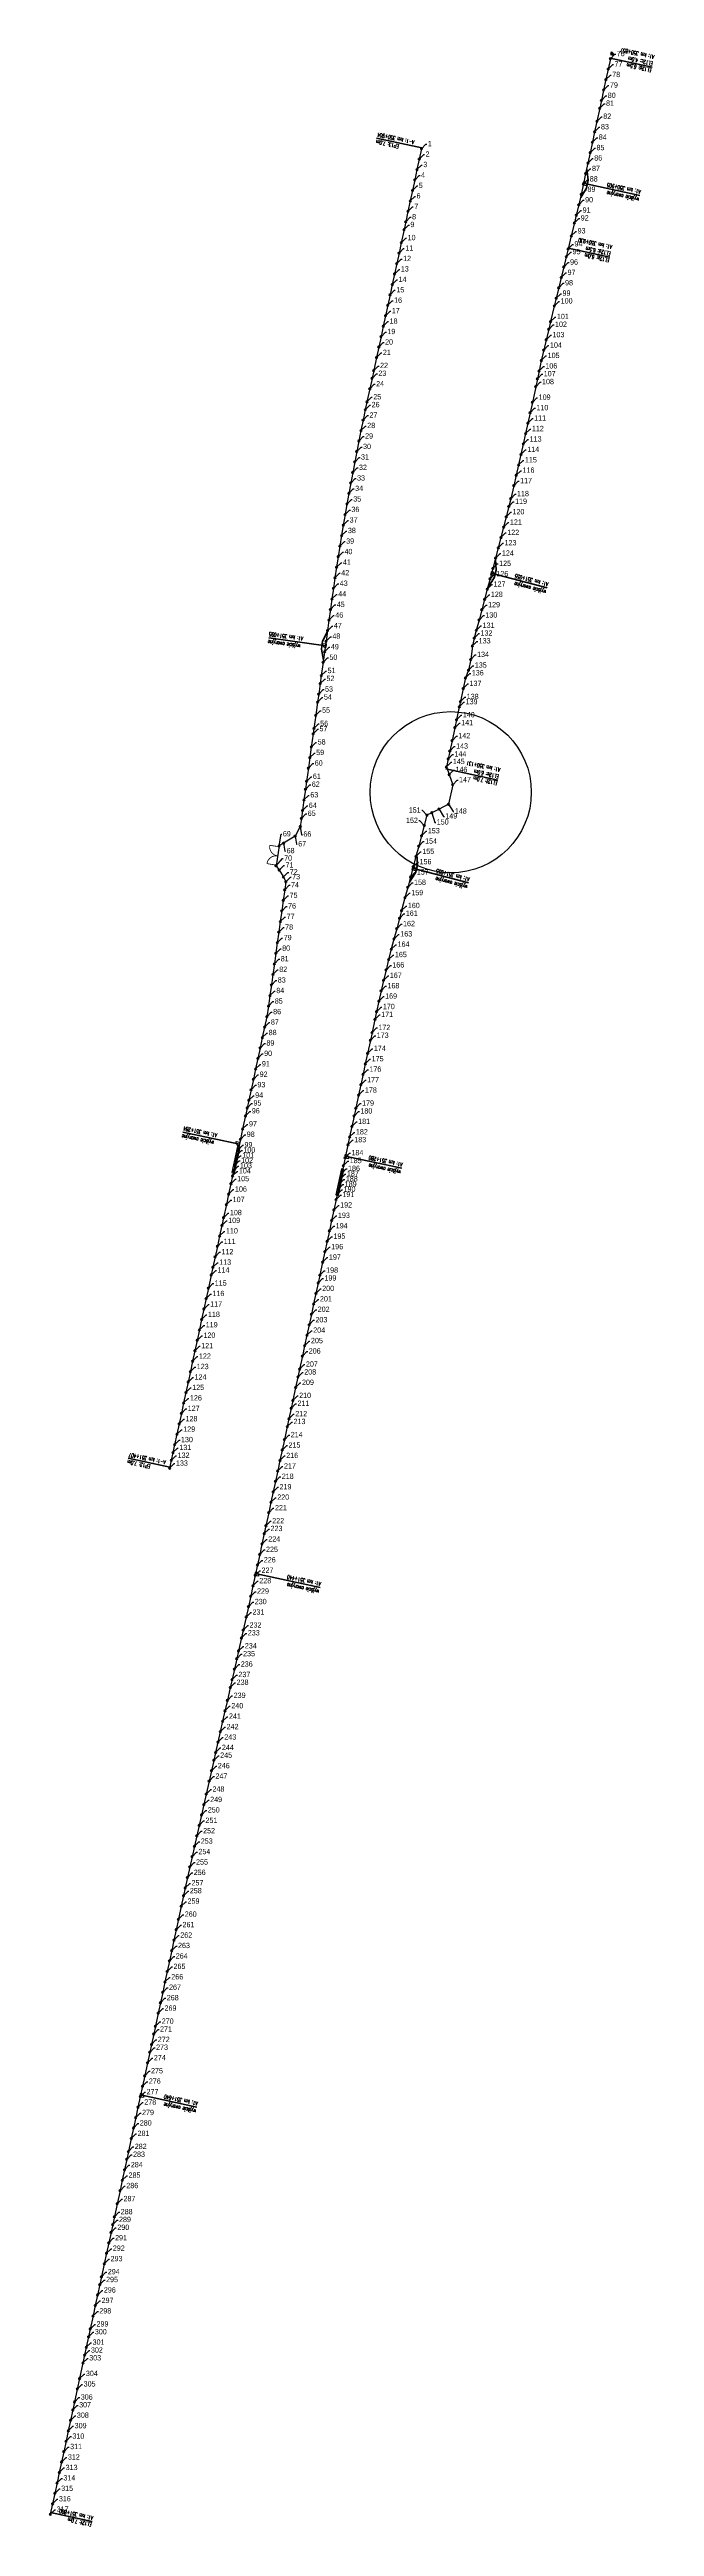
# Model space of a CAD drawing. Header units: metres. Extents: x 7402779 to 7405920, y 5696902 to 5712005.
# Drawn here: x 7404770 to 7404996, y 5696902 to 5697829 of the extents above; entities that cross this region are included whole.
import ezdxf

# ---------------------------------------------------------------- set-up
doc = ezdxf.new("R2010")
doc.units = ezdxf.units.M
for name, color, linetype in [('Drzwi ewakuacyjne', 100, 'Continuous'), ('Drzwi ewakuacyjne_opis', 7, 'Continuous'), ('Ekran_akustyczny', 100, 'Continuous'), ('Ekran_akustyczny_4m_opis', 7, 'Continuous'), ('Ekran_akustyczny_6.5m_opis', 7, 'Continuous'), ('Ekran_akustyczny_6m_opis', 7, 'Continuous'), ('Ekran_akustyczny_7m_opis', 7, 'Continuous'), ('Ekran_akustyczny_pale', 100, 'Continuous'), ('Ekran_akustyczny_pale_opis', 1, 'Continuous'), ('om_konstrukcja', 7, 'Continuous')]:
    doc.layers.add(name, color=color, linetype=linetype)
doc.styles.add('CDMSTYLE', font='CDMSIMPL', dxfattribs={"width": 0.8, "bigfont": 'CDMBIGPL'})
doc.styles.add('simplex 0.60', font='simplex.shx', dxfattribs={"width": 0.6})
doc.dimstyles.new('CDM-ME200MM', dxfattribs={"dimscale": 0.2, "dimtxt": 2.5, "dimasz": 1.5, "dimexe": 1.5, "dimexo": 5, "dimgap": 0.5, "dimtad": 1, "dimdec": 0, "dimlfac": 1000, "dimrnd": 1, "dimzin": 9, "dimtxsty": 'CDMSTYLE', "dimblk": 'OBLIQUE', "dimcen": 2.5, "dimdle": 1.5, "dimclrd": 9, "dimclre": 9, "dimadec": 1, "dimazin": 2, "dimtfac": 1, "dimtdec": 0, "dimtix": 1, "dimtmove": 2, "dimatfit": 3, "dimldrblk": 'NONE', "dimfxl": 1, "dimtvp": 1, "dimtolj": 1, "dimtzin": 0, "dimlwd": 25, "dimlwe": 25, "dimarcsym": 0})

# ---------------------------------------------------------------- blocks, each defined once
blk = doc.blocks.new('Wyjście awaryjne')
at = {"layer": 'Drzwi ewakuacyjne'}
blk.add_lwpolyline([(0, 0), (-1.4, 0, 0.414214), (0, -1.4)], format="xyb", close=True, dxfattribs=at)
blk = doc.blocks.new('_None')
blk = doc.blocks.new('_OBLIQUE')
at = {"color": 0, "linetype": 'ByBlock'}
blk.add_line((-0.5, -0.5), (0.5, 0.5), dxfattribs=at)

msp = doc.modelspace()

# ---------------------------------------------------------------- linework, layer by layer
at = {"color": 1, "linetype": 'Continuous', "lineweight": 25}
msp.add_circle((7404919.87, 5697551.25), 30.2, dxfattribs=at)
at = {"layer": 'Drzwi ewakuacyjne', "lineweight": 100}
msp.add_lwpolyline([(7404980.78, 5697827.38, 0.414214), (7404980.07, 5697828.44), (7404979.9, 5697827.55), (7404980.78, 5697827.38)], format="xyb", dxfattribs=at)
at = {"layer": 'Drzwi ewakuacyjne', "lineweight": 100, "const_width": 0.3}
msp.add_lwpolyline([(7404855.52, 5697530.88), (7404852.04, 5697531.36, 0.41102), (7404854.98, 5697527.41, 0.408938), (7404851.01, 5697524.52), (7404854.46, 5697523.95)], format="xyb", dxfattribs=at)
at = {"layer": 'Drzwi ewakuacyjne_opis', "lineweight": 100}
for p, q in [((7404990.72, 5697774.8), (7404969.55, 5697779.36)), ((7404990.72, 5697774.8), (7404969.55, 5697779.36)), ((7404956, 5697627.77), (7404935.08, 5697633.35)), ((7404956, 5697627.77), (7404935.08, 5697633.35)), ((7404851.67, 5697609.12), (7404873.12, 5697606.14)), ((7404926.51, 5697517.26), (7404905.59, 5697522.84)), ((7404819.51, 5697423.95), (7404840.69, 5697419.45)), ((7404901.5, 5697410.42), (7404880.33, 5697414.98)), ((7404870.9, 5697253.34), (7404846.65, 5697258.56)), ((7404824.73, 5697058.7), (7404803.57, 5697063.26))]:
    msp.add_line(p, q, dxfattribs=at)
msp.add_lwpolyline([(7404968.61, 5697774.06), (7404970.7, 5697777.58), (7404971.33, 5697780.51), (7404970.88, 5697784.61)], dxfattribs=at)
msp.add_lwpolyline([(7404968.61, 5697774.06), (7404970.7, 5697777.58), (7404971.33, 5697780.51), (7404970.88, 5697784.61)], dxfattribs=at)
at = {"layer": 'Drzwi ewakuacyjne_opis', "lineweight": 100, "flags": 128}
for points in [[(7404933.88, 5697628.09), (7404936.14, 5697631.52), (7404936.91, 5697634.42), (7404936.66, 5697638.53)], [(7404933.88, 5697628.09), (7404936.14, 5697631.52), (7404936.91, 5697634.42), (7404936.66, 5697638.53)], [(7404872.17, 5697600.76), (7404871.42, 5697604.86), (7404871.84, 5697607.83), (7404873.67, 5697611.52)], [(7404904.39, 5697517.59), (7404906.65, 5697521.01), (7404907.42, 5697523.91), (7404907.18, 5697528.02)]]:
    msp.add_lwpolyline(points, dxfattribs=at)
at = {"layer": 'Ekran_akustyczny', "linetype": 'Continuous', "lineweight": -3}
for points in [[(7404979.7, 5697826.02), (7404978.86, 5697822.11), (7404978.01, 5697818.2), (7404977.17, 5697814.29), (7404976.33, 5697810.38), (7404975.7, 5697807.45), (7404974.65, 5697802.56), (7404973.8, 5697798.65), (7404972.96, 5697794.74), (7404972.12, 5697790.83), (7404971.28, 5697786.92), (7404970.43, 5697783.01), (7404969.59, 5697779.1), (7404968.75, 5697775.19), (7404967.85, 5697771.29), (7404966.92, 5697767.4), (7404966.21, 5697764.49), (7404965.04, 5697759.62), (7404963.86, 5697754.76), (7404963.16, 5697751.85), (7404962.22, 5697747.96), (7404961.28, 5697744.07), (7404960.34, 5697740.18), (7404959.4, 5697736.3), (7404958.69, 5697733.38), (7404957.28, 5697727.55), (7404956.58, 5697724.63), (7404955.64, 5697720.74), (7404954.7, 5697716.86), (7404953.82, 5697712.96), (7404952.97, 5697709.04), (7404952.34, 5697706.11), (7404951.71, 5697703.18), (7404950.45, 5697697.31), (7404949.6, 5697693.4), (7404948.76, 5697689.49), (7404947.92, 5697685.58), (7404947.07, 5697681.67), (7404946.2, 5697677.77), (7404945.31, 5697673.87), (7404944.41, 5697669.97), (7404943.5, 5697666.08), (7404942.34, 5697661.21), (7404941.62, 5697658.3), (7404940.66, 5697654.42), (7404939.69, 5697650.54), (7404938.7, 5697646.66), (7404937.69, 5697642.79), (7404936.67, 5697638.93), (7404935.64, 5697635.06), (7404934.6, 5697631.2), (7404933.57, 5697627.33), (7404932.54, 5697623.47), (7404931.51, 5697619.6), (7404930.48, 5697615.74), (7404929.45, 5697611.87), (7404928.67, 5697608.97), (7404927.98, 5697606.06), (7404927.38, 5697600.96), (7404926.52, 5697596.95), (7404925.39, 5697594.06), (7404924.54, 5697590.1), (7404923.5, 5697585.21), (7404923.08, 5697583.26), (7404922.04, 5697578.37), (7404921.41, 5697575.43), (7404920.36, 5697570.55), (7404919.52, 5697566.63), (7404918.9, 5697563.7), (7404918.26, 5697560.72), (7404919.28, 5697557.84), (7404920.62, 5697554.08), (7404919.05, 5697546.74), (7404915.49, 5697544.94), (7404912.81, 5697543.58), (7404910.98, 5697542.66), (7404909.95, 5697538.79), (7404908.92, 5697534.93), (7404907.88, 5697531.06), (7404906.85, 5697527.2), (7404905.82, 5697523.33), (7404904.79, 5697519.47), (7404903.76, 5697515.61), (7404902.73, 5697511.74), (7404901.44, 5697506.91), (7404900.67, 5697504.01), (7404899.63, 5697500.15), (7404898.6, 5697496.28), (7404897.58, 5697492.41), (7404896.59, 5697488.54), (7404895.62, 5697484.66), (7404894.69, 5697480.77), (7404893.79, 5697476.87), (7404892.93, 5697472.96), (7404892.08, 5697469.05), (7404891.45, 5697466.12), (7404890.4, 5697461.23), (7404889.77, 5697458.3), (7404888.71, 5697453.41), (7404887.87, 5697449.5), (7404887.03, 5697445.59), (7404886.19, 5697441.68), (7404885.35, 5697437.77), (7404884.29, 5697432.88), (7404883.66, 5697429.95), (7404882.82, 5697426.04), (7404881.98, 5697422.13), (7404881.35, 5697419.2), (7404880.29, 5697414.31), (7404879.66, 5697411.38), (7404879.03, 5697408.44), (7404878.61, 5697406.49), (7404878.19, 5697404.53), (7404877.77, 5697402.58), (7404877.35, 5697400.62), (7404876.92, 5697398.67), (7404876.08, 5697394.76), (7404875.24, 5697390.85), (7404874.4, 5697386.94), (7404873.56, 5697383.03), (7404872.71, 5697379.12), (7404871.87, 5697375.21), (7404870.82, 5697370.32), (7404870.19, 5697367.39), (7404869.35, 5697363.47), (7404868.5, 5697359.57), (7404867.66, 5697355.66), (7404866.82, 5697351.74), (7404865.98, 5697347.83), (7404865.13, 5697343.92), (7404864.29, 5697340.01), (7404863.24, 5697335.12), (7404862.61, 5697332.19), (7404861.77, 5697328.28), (7404860.71, 5697323.39), (7404860.08, 5697320.46), (7404859.24, 5697316.55), (7404858.61, 5697313.62), (7404857.56, 5697308.73), (7404856.71, 5697304.82), (7404855.87, 5697300.91), (7404855.03, 5697297), (7404854.19, 5697293.09), (7404853.34, 5697289.18), (7404852.5, 5697285.27), (7404851.66, 5697281.36), (7404850.61, 5697276.47), (7404849.98, 5697273.54), (7404849.13, 5697269.63), (7404848.29, 5697265.72), (7404847.45, 5697261.81), (7404846.61, 5697257.9), (7404845.77, 5697253.99), (7404844.92, 5697250.08), (7404844.08, 5697246.16), (7404843.22, 5697242.26), (7404842.12, 5697237.38), (7404841.46, 5697234.46), (7404840.36, 5697229.58), (7404839.7, 5697226.65), (7404838.82, 5697222.75), (7404837.93, 5697218.85), (7404837.27, 5697215.92), (7404836.17, 5697211.04), (7404835.29, 5697207.14), (7404834.41, 5697203.24), (7404833.53, 5697199.34), (7404832.65, 5697195.44), (7404831.77, 5697191.54), (7404831.11, 5697188.61), (7404830.22, 5697184.71), (7404829.34, 5697180.81), (7404828.24, 5697175.93), (7404827.36, 5697172.03), (7404826.48, 5697168.13), (7404825.6, 5697164.22), (7404824.72, 5697160.32), (7404823.84, 5697156.42), (7404822.96, 5697152.52), (7404822.07, 5697148.62), (7404821.21, 5697144.71), (7404820.37, 5697140.8), (7404819.74, 5697137.87), (7404818.89, 5697133.96), (7404817.84, 5697129.07), (7404817, 5697125.16), (7404816.16, 5697121.25), (7404815.32, 5697117.34), (7404814.47, 5697113.43), (7404813.63, 5697109.52), (7404812.79, 5697105.61), (7404811.95, 5697101.7), (7404811.11, 5697097.79), (7404810.26, 5697093.88), (7404809.21, 5697088.99), (7404808.58, 5697086.06), (7404807.74, 5697082.15), (7404807.11, 5697079.21), (7404806.26, 5697075.3), (7404805.21, 5697070.42), (7404804.37, 5697066.5), (7404803.53, 5697062.59), (7404802.68, 5697058.68), (7404801.84, 5697054.77), (7404801, 5697050.86), (7404800.16, 5697046.95), (7404799.11, 5697042.07), (7404798.47, 5697039.13), (7404797.63, 5697035.22), (7404796.79, 5697031.31), (7404795.95, 5697027.4), (7404794.89, 5697022.51), (7404793.84, 5697017.62), (7404793.21, 5697014.69), (7404792.58, 5697011.76), (7404791.74, 5697007.85), (7404790.89, 5697003.94), (7404790.05, 5697000.03), (7404789, 5696995.14), (7404788.37, 5696992.21), (7404787.53, 5696988.3), (7404786.68, 5696984.39), (7404785.84, 5696980.48), (7404784.79, 5696975.59), (7404784.16, 5696972.66), (7404783.31, 5696968.75), (7404782.68, 5696965.81), (7404782.05, 5696962.88), (7404780.79, 5696957.01), (7404779.95, 5696953.1), (7404778.89, 5696948.22), (7404778.26, 5696945.28), (7404777.42, 5696941.37), (7404776.58, 5696937.46), (7404775.74, 5696933.55), (7404774.89, 5696929.64), (7404774.05, 5696925.73), (7404773.21, 5696921.82), (7404772.37, 5696917.91), (7404771.53, 5696914), (7404770.68, 5696910.09), (7404769.84, 5696906.18), (7404769.84, 5696906.18)], [(7404908.91, 5697792.3), (7404908.07, 5697788.39), (7404907.23, 5697784.48), (7404906.39, 5697780.57), (7404905.54, 5697776.66), (7404904.7, 5697772.75), (7404903.86, 5697768.84), (7404903.02, 5697764.93), (7404902.39, 5697762), (7404901.33, 5697757.11), (7404900.49, 5697753.2), (7404899.65, 5697749.29), (7404898.81, 5697745.38), (7404897.96, 5697741.47), (7404897.12, 5697737.56), (7404896.28, 5697733.65), (7404895.44, 5697729.74), (7404894.6, 5697725.83), (7404893.75, 5697721.91), (7404892.91, 5697718), (7404892.07, 5697714.09), (7404891.02, 5697709.21), (7404890.39, 5697706.27), (7404889.54, 5697702.36), (7404888.49, 5697697.47), (7404887.86, 5697694.54), (7404887.04, 5697690.63), (7404886.22, 5697686.71), (7404885.43, 5697682.79), (7404884.65, 5697678.87), (7404883.88, 5697674.94), (7404883.13, 5697671.01), (7404882.4, 5697667.08), (7404881.68, 5697663.15), (7404880.98, 5697659.21), (7404880.29, 5697655.27), (7404879.62, 5697651.32), (7404878.96, 5697647.38), (7404878.33, 5697643.43), (7404877.7, 5697639.48), (7404877.09, 5697635.53), (7404876.5, 5697631.57), (7404875.92, 5697627.61), (7404875.36, 5697623.65), (7404874.8, 5697619.69), (7404874.25, 5697615.73), (7404873.7, 5697611.77), (7404873.15, 5697607.8), (7404872.6, 5697603.84), (7404872.05, 5697599.88), (7404871.36, 5697594.93), (7404870.95, 5697591.96), (7404870.4, 5697588), (7404869.98, 5697585.02), (7404869.29, 5697580.07), (7404868.61, 5697575.12), (7404868.33, 5697573.14), (7404867.64, 5697568.19), (7404867.09, 5697564.22), (7404866.54, 5697560.26), (7404865.85, 5697555.31), (7404865.44, 5697552.34), (7404864.89, 5697548.38), (7404864.33, 5697544.42), (7404863.92, 5697541.44), (7404863.5, 5697538.42), (7404861.57, 5697534.81), (7404857.26, 5697532.17), (7404855.56, 5697531.12), (7404854.42, 5697523.71), (7404855.6, 5697522.1), (7404857.18, 5697519.54), (7404858.09, 5697517.7), (7404857.67, 5697514.68), (7404857.11, 5697510.72), (7404856.56, 5697506.76), (7404856.01, 5697502.8), (7404855.46, 5697498.84), (7404854.9, 5697494.88), (7404854.35, 5697490.92), (7404853.8, 5697486.95), (7404853.24, 5697482.99), (7404852.69, 5697479.03), (7404852.14, 5697475.07), (7404851.58, 5697471.11), (7404850.96, 5697467.16), (7404850.12, 5697463.25), (7404849.28, 5697459.34), (7404848.43, 5697455.43), (7404847.59, 5697451.52), (7404846.75, 5697447.61), (7404845.91, 5697443.7), (7404845.07, 5697439.78), (7404844.22, 5697435.88), (7404843.59, 5697432.94), (7404842.96, 5697430.01), (7404841.91, 5697425.12), (7404841.07, 5697421.21), (7404840.22, 5697417.3), (7404839.8, 5697415.34), (7404839.38, 5697413.39), (7404838.96, 5697411.43), (7404838.54, 5697409.48), (7404838.12, 5697407.53), (7404837.49, 5697404.59), (7404836.65, 5697400.68), (7404835.8, 5697396.77), (7404834.75, 5697391.88), (7404834.12, 5697388.95), (7404833.28, 5697385.04), (7404832.43, 5697381.13), (7404831.59, 5697377.22), (7404830.75, 5697373.31), (7404830.12, 5697370.38), (7404829.07, 5697365.49), (7404828.22, 5697361.58), (7404827.38, 5697357.67), (7404826.54, 5697353.76), (7404825.7, 5697349.85), (7404824.86, 5697345.94), (7404824.01, 5697342.03), (7404823.17, 5697338.12), (7404822.33, 5697334.21), (7404821.49, 5697330.29), (7404820.64, 5697326.38), (7404819.8, 5697322.47), (7404818.96, 5697318.56), (7404818.12, 5697314.65), (7404817.28, 5697310.74), (7404816.43, 5697306.83), (7404815.8, 5697303.9), (7404815.17, 5697300.97), (7404814.54, 5697298.04)]]:
    msp.add_lwpolyline(points, dxfattribs=at)
at = {"layer": 'Ekran_akustyczny_6.5m_opis', "lineweight": 100}
msp.add_line((7404995.29, 5697822.87), (7404979.64, 5697826.24), dxfattribs=at)
at = {"layer": 'Ekran_akustyczny_6m_opis', "lineweight": 100}
for p, q in [((7404979.46, 5697751.65), (7404963.82, 5697755.02)), ((7404937.54, 5697555.82), (7404918.01, 5697560.02))]:
    msp.add_line(p, q, dxfattribs=at)
at = {"layer": 'Ekran_akustyczny_7m_opis', "lineweight": 100}
for p, q in [((7404892.12, 5697796.32), (7404909, 5697792.69)), ((7404798.99, 5697301.82), (7404814.63, 5697298.45)), ((7404785.53, 5696903.48), (7404769.88, 5696906.85))]:
    msp.add_line(p, q, dxfattribs=at)
at = {"layer": 'Ekran_akustyczny_pale', "lineweight": 100}
for centre in [(7404979.7, 5697826.02), (7404978.01, 5697818.2), (7404978.86, 5697822.11), (7404975.7, 5697807.45), (7404976.33, 5697810.38), (7404977.17, 5697814.29), (7404973.8, 5697798.65), (7404974.65, 5697802.56), (7404908.07, 5697788.39), (7404908.91, 5697792.3), (7404972.12, 5697790.83), (7404972.96, 5697794.74), (7404906.39, 5697780.57), (7404907.23, 5697784.48), (7404969.59, 5697779.1), (7404970.44, 5697783.01), (7404971.28, 5697786.92), (7404903.86, 5697768.84), (7404904.7, 5697772.75), (7404905.54, 5697776.66), (7404967.85, 5697771.29), (7404968.75, 5697775.19), (7404902.39, 5697762), (7404903.02, 5697764.93), (7404965.04, 5697759.62), (7404966.21, 5697764.49), (7404966.92, 5697767.4), (7404900.49, 5697753.2), (7404901.33, 5697757.11), (7404963.16, 5697751.85), (7404963.86, 5697754.76), (7404897.97, 5697741.47), (7404898.81, 5697745.38), (7404899.65, 5697749.29), (7404961.28, 5697744.07), (7404962.22, 5697747.96), (7404896.28, 5697733.65), (7404897.12, 5697737.56), (7404958.69, 5697733.38), (7404959.4, 5697736.3), (7404960.34, 5697740.18), (7404894.6, 5697725.83), (7404895.44, 5697729.74), (7404956.58, 5697724.63), (7404957.28, 5697727.55), (7404892.07, 5697714.09), (7404892.91, 5697718), (7404893.75, 5697721.91), (7404954.7, 5697716.86), (7404955.64, 5697720.74), (7404890.39, 5697706.27), (7404891.02, 5697709.21), (7404952.34, 5697706.11), (7404952.97, 5697709.05), (7404953.81, 5697712.96), (7404887.86, 5697694.54), (7404888.49, 5697697.48), (7404889.54, 5697702.36), (7404950.45, 5697697.31), (7404951.71, 5697703.18), (7404886.22, 5697686.71), (7404887.04, 5697690.63), (7404947.92, 5697685.58), (7404948.76, 5697689.49), (7404949.6, 5697693.4), (7404884.65, 5697678.87), (7404885.43, 5697682.79), (7404946.2, 5697677.77), (7404947.07, 5697681.68), (7404882.4, 5697667.08), (7404883.13, 5697671.01), (7404883.88, 5697674.94), (7404944.41, 5697669.97), (7404945.31, 5697673.87), (7404880.98, 5697659.21), (7404881.68, 5697663.15), (7404941.62, 5697658.3), (7404942.34, 5697661.22), (7404943.5, 5697666.08), (7404879.62, 5697651.32), (7404880.29, 5697655.27), (7404939.69, 5697650.54), (7404940.66, 5697654.42), (7404877.7, 5697639.48), (7404878.32, 5697643.43), (7404878.97, 5697647.38), (7404936.67, 5697638.93), (7404937.69, 5697642.79), (7404938.7, 5697646.66), (7404876.5, 5697631.57), (7404877.09, 5697635.53), (7404934.6, 5697631.2), (7404935.64, 5697635.06), (7404875.36, 5697623.65), (7404875.92, 5697627.61), (7404932.54, 5697623.47), (7404933.57, 5697627.33), (7404873.7, 5697611.77), (7404874.25, 5697615.73), (7404874.8, 5697619.69), (7404929.45, 5697611.87), (7404930.48, 5697615.74), (7404931.51, 5697619.6), (7404872.6, 5697603.84), (7404873.15, 5697607.8), (7404927.98, 5697606.06), (7404928.67, 5697608.97), (7404871.36, 5697594.93), (7404872.05, 5697599.88), (7404925.39, 5697594.06), (7404926.52, 5697596.95), (7404927.38, 5697600.96), (7404869.98, 5697585.02), (7404870.4, 5697588), (7404870.95, 5697591.96), (7404923.08, 5697583.26), (7404923.5, 5697585.21), (7404924.55, 5697590.1), (7404868.61, 5697575.12), (7404869.29, 5697580.07), (7404921.41, 5697575.44), (7404922.04, 5697578.37), (7404867.64, 5697568.19), (7404868.33, 5697573.14), (7404919.52, 5697566.63), (7404920.36, 5697570.55), (7404865.85, 5697555.31), (7404866.54, 5697560.26), (7404867.09, 5697564.22), (7404918.26, 5697560.72), (7404918.9, 5697563.7), (7404919.28, 5697557.84), (7404864.89, 5697548.38), (7404865.44, 5697552.34), (7404919.05, 5697546.74), (7404920.62, 5697554.08), (7404863.5, 5697538.42), (7404863.92, 5697541.44), (7404864.33, 5697544.41), (7404909.95, 5697538.79), (7404910.98, 5697542.66), (7404912.81, 5697543.58), (7404915.49, 5697544.94), (7404855.56, 5697531.12), (7404857.26, 5697532.17), (7404861.57, 5697534.81), (7404907.89, 5697531.06), (7404908.92, 5697534.93), (7404854.42, 5697523.71), (7404855.6, 5697522.1), (7404857.18, 5697519.54), (7404904.79, 5697519.47), (7404905.82, 5697523.33), (7404906.85, 5697527.2), (7404857.11, 5697510.72), (7404857.67, 5697514.68), (7404858.09, 5697517.7), (7404902.73, 5697511.74), (7404903.76, 5697515.61), (7404856.01, 5697502.8), (7404856.56, 5697506.76), (7404899.63, 5697500.15), (7404900.67, 5697504.01), (7404901.44, 5697506.91), (7404854.35, 5697490.91), (7404854.9, 5697494.88), (7404855.45, 5697498.84), (7404897.58, 5697492.41), (7404898.6, 5697496.28), (7404853.24, 5697482.99), (7404853.8, 5697486.95), (7404895.63, 5697484.66), (7404896.59, 5697488.54), (7404852.14, 5697475.07), (7404852.69, 5697479.03), (7404892.93, 5697472.96), (7404893.79, 5697476.87), (7404894.69, 5697480.77), (7404850.12, 5697463.25), (7404850.96, 5697467.16), (7404851.58, 5697471.11), (7404891.45, 5697466.12), (7404892.08, 5697469.05), (7404848.44, 5697455.43), (7404849.28, 5697459.34), (7404888.71, 5697453.41), (7404889.77, 5697458.3), (7404890.4, 5697461.23), (7404846.75, 5697447.61), (7404847.59, 5697451.52), (7404887.03, 5697445.59), (7404887.87, 5697449.5), (7404844.22, 5697435.87), (7404845.07, 5697439.78), (7404845.91, 5697443.7), (7404885.35, 5697437.77), (7404886.19, 5697441.68), (7404842.96, 5697430.01), (7404843.59, 5697432.94), (7404882.82, 5697426.04), (7404883.66, 5697429.95), (7404884.29, 5697432.88), (7404840.22, 5697417.3), (7404841.07, 5697421.21), (7404841.91, 5697425.12), (7404881.35, 5697419.2), (7404881.98, 5697422.13), (7404838.12, 5697407.52), (7404838.54, 5697409.48), (7404838.96, 5697411.43), (7404839.38, 5697413.39), (7404839.8, 5697415.35), (7404879.03, 5697408.44), (7404879.66, 5697411.38), (7404880.29, 5697414.31), (7404836.65, 5697400.68), (7404837.49, 5697404.59), (7404876.92, 5697398.67), (7404877.35, 5697400.62), (7404877.77, 5697402.58), (7404878.19, 5697404.53), (7404878.61, 5697406.49), (7404834.12, 5697388.95), (7404834.75, 5697391.88), (7404835.8, 5697396.77), (7404875.24, 5697390.85), (7404876.08, 5697394.76), (7404832.43, 5697381.13), (7404833.28, 5697385.04), (7404872.71, 5697379.12), (7404873.56, 5697383.03), (7404874.4, 5697386.94), (7404830.12, 5697370.38), (7404830.75, 5697373.31), (7404831.59, 5697377.22), (7404870.82, 5697370.32), (7404871.87, 5697375.21), (7404828.22, 5697361.58), (7404829.07, 5697365.49), (7404869.35, 5697363.48), (7404870.19, 5697367.39), (7404826.54, 5697353.76), (7404827.38, 5697357.67), (7404866.82, 5697351.74), (7404867.66, 5697355.65), (7404868.5, 5697359.57), (7404824.01, 5697342.03), (7404824.86, 5697345.94), (7404825.7, 5697349.85), (7404865.13, 5697343.92), (7404865.98, 5697347.83), (7404822.33, 5697334.21), (7404823.17, 5697338.12), (7404863.24, 5697335.13), (7404864.29, 5697340.01), (7404820.65, 5697326.38), (7404821.49, 5697330.3), (7404860.71, 5697323.39), (7404861.77, 5697328.28), (7404862.61, 5697332.19), (7404818.12, 5697314.65), (7404818.96, 5697318.56), (7404819.8, 5697322.47), (7404859.24, 5697316.55), (7404860.08, 5697320.46), (7404816.43, 5697306.83), (7404817.28, 5697310.74), (7404856.71, 5697304.82), (7404857.56, 5697308.73), (7404858.61, 5697313.62), (7404814.54, 5697298.03), (7404815.17, 5697300.97), (7404815.8, 5697303.9), (7404855.03, 5697297), (7404855.87, 5697300.91), (7404853.35, 5697289.18), (7404854.19, 5697293.09), (7404851.66, 5697281.36), (7404852.5, 5697285.27), (7404849.13, 5697269.63), (7404849.98, 5697273.54), (7404850.61, 5697276.47), (7404847.45, 5697261.81), (7404848.29, 5697265.72), (7404844.92, 5697250.08), (7404845.77, 5697253.99), (7404846.61, 5697257.9), (7404843.22, 5697242.26), (7404844.08, 5697246.16), (7404841.46, 5697234.46), (7404842.12, 5697237.38), (7404838.82, 5697222.75), (7404839.7, 5697226.65), (7404840.36, 5697229.58), (7404837.27, 5697215.92), (7404837.94, 5697218.85), (7404834.41, 5697203.24), (7404835.29, 5697207.14), (7404836.17, 5697211.04), (7404832.65, 5697195.44), (7404833.53, 5697199.34), (7404830.22, 5697184.71), (7404831.11, 5697188.61), (7404831.77, 5697191.54), (7404828.24, 5697175.93), (7404829.34, 5697180.81), (7404826.48, 5697168.13), (7404827.36, 5697172.03), (7404823.84, 5697156.42), (7404824.72, 5697160.32), (7404825.6, 5697164.22), (7404822.07, 5697148.62), (7404822.96, 5697152.52), (7404819.74, 5697137.87), (7404820.37, 5697140.8), (7404821.21, 5697144.71), (7404817.84, 5697129.07), (7404818.89, 5697133.96), (7404816.16, 5697121.25), (7404817, 5697125.16), (7404814.47, 5697113.43), (7404815.32, 5697117.34), (7404811.95, 5697101.7), (7404812.79, 5697105.61), (7404813.63, 5697109.52), (7404810.26, 5697093.88), (7404811.1, 5697097.79), (7404807.74, 5697082.15), (7404808.58, 5697086.06), (7404809.21, 5697088.99), (7404806.26, 5697075.3), (7404807.1, 5697079.21), (7404804.37, 5697066.5), (7404805.21, 5697070.41), (7404801.84, 5697054.77), (7404802.68, 5697058.68), (7404803.53, 5697062.59), (7404800.16, 5697046.95), (7404801, 5697050.86), (7404798.47, 5697039.13), (7404799.1, 5697042.06), (7404795.95, 5697027.4), (7404796.79, 5697031.31), (7404797.63, 5697035.22), (7404793.84, 5697017.62), (7404794.89, 5697022.51), (7404792.58, 5697011.76), (7404793.21, 5697014.69), (7404790.05, 5697000.03), (7404790.89, 5697003.94), (7404791.74, 5697007.85), (7404788.37, 5696992.21), (7404789, 5696995.14), (7404785.84, 5696980.48), (7404786.68, 5696984.39), (7404787.53, 5696988.3), (7404784.16, 5696972.66), (7404784.79, 5696975.59), (7404782.05, 5696962.88), (7404782.68, 5696965.81), (7404783.31, 5696968.75), (7404779.95, 5696953.1), (7404780.79, 5696957.01), (7404778.26, 5696945.28), (7404778.89, 5696948.22), (7404776.58, 5696937.46), (7404777.42, 5696941.37), (7404774.05, 5696925.73), (7404774.89, 5696929.64), (7404775.74, 5696933.55), (7404772.37, 5696917.91), (7404773.21, 5696921.82), (7404769.84, 5696906.18), (7404770.68, 5696910.09), (7404771.53, 5696914)]:
    msp.add_circle(centre, 0.3, dxfattribs=at)
at = {"layer": 'om_konstrukcja', "color": 2, "lineweight": -3, "extrusion": (-0.000286771, 6.17581e-05, 1)}
for points, elevation in [([(7404839.68, 5697418.67), (7404837.57, 5697408.9), (7404838.55, 5697408.69), (7404840.66, 5697418.46)], -1771.63), ([(7404878.59, 5697410.29), (7404876.48, 5697400.52), (7404877.46, 5697400.31), (7404879.56, 5697410.08)], -1771.64)]:
    msp.add_lwpolyline(points, close=True, dxfattribs=dict(at, elevation=elevation))

# ---------------------------------------------------------------- block references
at = {"layer": 'Drzwi ewakuacyjne', "lineweight": 100, "xscale": -1}
for p, rotation in [((7404969.4, 5697778.68), 77.79934662522565), ((7404969.4, 5697778.68), 77.79934662522565), ((7404934.89, 5697632.67), 75.00845405147405), ((7404934.89, 5697632.67), 75.00845405147405), ((7404873.22, 5697606.83), 261.9373586483829), ((7404905.41, 5697522.17), 75.00845405147405), ((7404840.83, 5697420.13), 257.846411623799), ((7404880.19, 5697414.29), 77.70131535568468), ((7404846.5, 5697257.88), 77.84659060738596), ((7404803.42, 5697062.57), 77.84659071008404)]:
    msp.add_blockref('Wyjście awaryjne', p, dxfattribs=dict(at, rotation=rotation))

# ---------------------------------------------------------------- texts
at = {"layer": 'Drzwi ewakuacyjne_opis', "lineweight": 100, "char_height": 1.5, "style": 'simplex 0.60'}
for s, insert, attachment_point, rotation in [('A1: km 350+905', (7404991.15, 5697776.82), 7, 167.84659), ('A1: km 350+905', (7404991.15, 5697776.82), 7, 167.84659), ('wyjście awaryjne', (7404990.63, 5697774.39), 7, 167.84659), ('wyjście awaryjne', (7404990.63, 5697774.39), 7, 167.84659), ('A1: km 351+055', (7404956.53, 5697629.76), 7, 165.0557), ('A1: km 351+055', (7404956.53, 5697629.76), 7, 165.0557), ('wyjście awaryjne', (7404955.89, 5697627.35), 7, 165.0557), ('wyjście awaryjne', (7404955.89, 5697627.35), 7, 165.0557), ('wyjście awaryjne', (7404851.51, 5697608.8), 9, 171.93754), ('A1: km 351+095', (7404851.86, 5697611.27), 9, 171.93754), ('wyjście awaryjne', (7404926.4, 5697516.85), 7, 165.0557), ('A1: km 351+055', (7404927.04, 5697519.25), 7, 165.0557), ('A1: km 351+284', (7404819.84, 5697426.08), 9, 167.84659), ('wyjście awaryjne', (7404819.32, 5697423.64), 9, 167.84659), ('wyjście awaryjne', (7404901.41, 5697410), 7, 167.84659), ('A1: km 351+280', (7404901.94, 5697412.44), 7, 167.84659), ('wyjście awaryjne', (7404870.81, 5697252.92), 7, 167.84659), ('A1: km 351+440', (7404871.33, 5697255.36), 7, 167.84659), ('wyjście awaryjne', (7404824.64, 5697058.28), 7, 167.84659), ('A1: km 351+640', (7404825.17, 5697060.71), 7, 167.84659)]:
    msp.add_mtext(s, dxfattribs=dict(at, insert=insert, attachment_point=attachment_point, rotation=rotation))
at = {"layer": 'Ekran_akustyczny_4m_opis', "lineweight": 100, "char_height": 1.5, "attachment_point": 7, "rotation": 167.84659, "style": 'simplex 0.60'}
for s, insert in [('A1: km 350+857', (7404996.25, 5697827.36)), ('EL12c: 4.0m', (7404995.72, 5697824.89))]:
    msp.add_mtext(s, dxfattribs=dict(at, insert=insert))
at = {"layer": 'Ekran_akustyczny_6.5m_opis', "lineweight": 100, "char_height": 1.5, "attachment_point": 7, "rotation": 167.84659, "style": 'simplex 0.60'}
for s, insert in [('EL12d: 6.5m', (7404995.19, 5697822.42)), ('A1: km 350+930', (7404980.43, 5697756.14)), ('EL12d: 6.5m', (7404979.9, 5697753.67)), ('A1: km 350+131', (7404938.51, 5697560.3)), ('EL12e: 6.0m', (7404937.98, 5697557.83))]:
    msp.add_mtext(s, dxfattribs=dict(at, insert=insert))
at = {"layer": 'Ekran_akustyczny_6m_opis', "lineweight": 100, "char_height": 1.5, "attachment_point": 7, "rotation": 167.84659, "style": 'simplex 0.60'}
for s, insert in [('EL12e: 6.0m', (7404979.37, 5697751.2)), ('EL12f: 7.0m', (7404937.45, 5697555.37))]:
    msp.add_mtext(s, dxfattribs=dict(at, insert=insert))
at = {"layer": 'Ekran_akustyczny_7m_opis', "lineweight": 100, "char_height": 1.5, "rotation": 167.84659, "style": 'simplex 0.60'}
for s, insert, attachment_point in [('A-1: km 350+904', (7404892.56, 5697798.36), 9), ('EP13: 7.0m', (7404891.99, 5697795.71), 9), ('EP13: 7.0m', (7404798.81, 5697301.22), 9), ('A-1: km 351+407', (7404799.42, 5697303.86), 9), ('A1: km 351+800', (7404785.96, 5696905.49), 7), ('EL12f: 7.0m', (7404785.44, 5696903.06), 7)]:
    msp.add_mtext(s, dxfattribs=dict(at, insert=insert, attachment_point=attachment_point))
at = {"layer": 'Ekran_akustyczny_pale_opis', "color": 1, "lineweight": 100, "char_height": 2, "style": 'CDMSTYLE'}
for s, insert, attachment_point in [('77', (7404981.23, 5697824.04), 4), ('76', (7404982.07, 5697827.95), 4), ('79', (7404979.54, 5697816.21), 4), ('78', (7404980.38, 5697820.13), 4), ('81', (7404978.07, 5697809.37), 4), ('80', (7404978.7, 5697812.3), 4), ('84', (7404975.33, 5697796.66), 4), ('83', (7404976.17, 5697800.57), 4), ('82', (7404977.02, 5697804.48), 4), ('2', (7404910.44, 5697790.32), 4), ('1', (7404911.28, 5697794.23), 4), ('86', (7404973.65, 5697788.84), 4), ('85', (7404974.49, 5697792.75), 4), ('5', (7404907.91, 5697778.58), 4), ('4', (7404908.76, 5697782.49), 4), ('3', (7404909.6, 5697786.4), 4), ('88', (7404971.96, 5697781.02), 4), ('87', (7404972.81, 5697784.93), 4), ('7', (7404906.23, 5697770.76), 4), ('6', (7404907.07, 5697774.67), 4), ('91', (7404969.29, 5697769.33), 4), ('90', (7404970.23, 5697773.21), 4), ('89', (7404971.12, 5697777.11), 4), ('10', (7404903.7, 5697759.03), 4), ('9', (7404904.76, 5697763.92), 4), ('8', (7404905.39, 5697766.85), 4), ('93', (7404967.41, 5697761.55), 4), ('92', (7404968.58, 5697766.41), 4), ('12', (7404902.02, 5697751.21), 4), ('11', (7404902.86, 5697755.12), 4), ('96', (7404964.59, 5697749.88), 4), ('95', (7404965.53, 5697753.77), 4), ('94', (7404966.23, 5697756.69), 4), ('14', (7404900.34, 5697743.39), 4), ('13', (7404901.18, 5697747.3), 4), ('98', (7404962.71, 5697742.11), 4), ('97', (7404963.65, 5697746), 4), ('17', (7404897.81, 5697731.66), 4), ('16', (7404898.65, 5697735.57), 4), ('15', (7404899.49, 5697739.48), 4), ('100', (7404961.06, 5697735.3), 4), ('99', (7404961.77, 5697738.22), 4), ('19', (7404896.12, 5697723.84), 4), ('18', (7404896.97, 5697727.75), 4), ('103', (7404958.01, 5697722.67), 4), ('102', (7404958.95, 5697726.56), 4), ('101', (7404959.65, 5697729.47), 4), ('21', (7404894.44, 5697716.02), 4), ('20', (7404895.28, 5697719.93), 4), ('105', (7404956.18, 5697714.88), 4), ('104', (7404957.07, 5697718.78), 4), ('24', (7404891.91, 5697704.29), 4), ('23', (7404892.76, 5697708.2), 4), ('22', (7404893.39, 5697711.13), 4), ('108', (7404954.08, 5697705.1), 4), ('107', (7404954.71, 5697708.04), 4), ('106', (7404955.34, 5697710.97), 4), ('26', (7404890.23, 5697696.47), 4), ('25', (7404890.86, 5697699.4), 4), ('110', (7404951.97, 5697695.33), 4), ('109', (7404952.82, 5697699.24), 4), ('29', (7404887.8, 5697684.72), 4), ('28', (7404888.59, 5697688.64), 4), ('27', (7404889.41, 5697692.55), 4), ('112', (7404950.29, 5697687.51), 4), ('111', (7404951.13, 5697691.42), 4), ('31', (7404886.25, 5697676.87), 4), ('30', (7404887.02, 5697680.79), 4), ('115', (7404947.68, 5697675.79), 4), ('114', (7404948.57, 5697679.7), 4), ('113', (7404949.44, 5697683.6), 4), ('33', (7404884.77, 5697669.01), 4), ('32', (7404885.5, 5697672.94), 4), ('117', (7404945.87, 5697668), 4), ('116', (7404946.78, 5697671.9), 4), ('36', (7404882.66, 5697657.19), 4), ('35', (7404883.35, 5697661.13), 4), ('34', (7404884.05, 5697665.07), 4), ('119', (7404943.99, 5697660.23), 4), ('118', (7404944.71, 5697663.14), 4), ('38', (7404881.34, 5697649.3), 4), ('37', (7404881.99, 5697653.25), 4), ('122', (7404941.07, 5697648.59), 4), ('121', (7404942.06, 5697652.46), 4), ('120', (7404943.03, 5697656.34), 4), ('40', (7404880.07, 5697641.4), 4), ('39', (7404880.69, 5697645.35), 4), ('124', (7404939.04, 5697640.85), 4), ('123', (7404940.06, 5697644.72), 4), ('43', (7404878.29, 5697629.54), 4), ('42', (7404878.87, 5697633.49), 4), ('41', (7404879.46, 5697637.45), 4), ('127', (7404935.94, 5697629.26), 4), ('126', (7404936.97, 5697633.12), 4), ('125', (7404938.01, 5697636.99), 4), ('45', (7404877.17, 5697621.61), 4), ('44', (7404877.73, 5697625.58), 4), ('129', (7404933.88, 5697621.53), 4), ('128', (7404934.91, 5697625.39), 4), ('47', (7404876.07, 5697613.69), 4), ('46', (7404876.62, 5697617.65), 4), ('132', (7404931.04, 5697610.9), 4), ('131', (7404931.82, 5697613.8), 4), ('130', (7404932.85, 5697617.66), 4), ('50', (7404874.42, 5697601.81), 4), ('49', (7404874.97, 5697605.77), 4), ('48', (7404875.52, 5697609.73), 4), ('134', (7404929.75, 5697602.88), 4), ('133', (7404930.35, 5697607.98), 4), ('52', (7404873.32, 5697593.88), 4), ('51', (7404873.73, 5697596.85), 4), ('137', (7404926.92, 5697592.03), 4), ('136', (7404927.76, 5697595.99), 4), ('135', (7404928.89, 5697598.88), 4), ('54', (7404872.35, 5697586.95), 4), ('53', (7404872.77, 5697589.92), 4), ('139', (7404925.45, 5697585.18), 4), ('138', (7404925.87, 5697587.14), 4), ('57', (7404870.7, 5697575.06), 4), ('56', (7404870.98, 5697577.04), 4), ('55', (7404871.66, 5697582), 4), ('141', (7404923.78, 5697577.36), 4), ('140', (7404924.41, 5697580.29), 4), ('59', (7404869.46, 5697566.15), 4), ('58', (7404870.01, 5697570.11), 4), ('144', (7404921.27, 5697565.63), 4), ('143', (7404921.89, 5697568.56), 4), ('142', (7404922.73, 5697572.47), 4), ('61', (7404868.22, 5697557.23), 4), ('60', (7404868.91, 5697562.19), 4), ('145', (7404920.66, 5697562.78), 4), ('146', (7404921.65, 5697559.77), 4), ('147', (7404922.99, 5697556), 4), ('64', (7404866.7, 5697546.34), 4), ('63', (7404867.26, 5697550.3), 4), ('62', (7404867.81, 5697554.26), 4), ('65', (7404866.29, 5697543.37), 4), ('152', (7404907.58, 5697540.72), 6), ('151', (7404908.61, 5697544.58), 6), ('153', (7404911.29, 5697536.85), 4), ('150', (7404914.63, 5697540.14), 4), ('149', (7404917.86, 5697542.4), 4), ('148', (7404921.42, 5697544.21), 4), ('69', (7404856.98, 5697535.72), 4), ('68', (7404858.38, 5697529.39), 4), ('67', (7404862.73, 5697531.96), 4), ('66', (7404864.67, 5697535.57), 4), ('155', (7404909.22, 5697529.12), 4), ('154', (7404910.26, 5697532.99), 4), ('70', (7404857.46, 5697526.6), 4), ('71', (7404857.97, 5697524.02), 4), ('72', (7404859.55, 5697521.47), 4), ('73', (7404860.46, 5697519.63), 4), ('158', (7404906.13, 5697517.53), 4), ('157', (7404907.16, 5697521.39), 4), ('156', (7404908.19, 5697525.26), 4), ('76', (7404858.93, 5697508.69), 4), ('75', (7404859.48, 5697512.65), 4), ('74', (7404860.04, 5697516.61), 4), ('160', (7404903.81, 5697508.83), 4), ('159', (7404905.1, 5697513.66), 4), ('78', (7404857.82, 5697500.76), 4), ('77', (7404858.38, 5697504.72), 4), ('162', (7404902.01, 5697502.07), 4), ('161', (7404903.04, 5697505.94), 4), ('80', (7404856.72, 5697492.84), 4), ('79', (7404857.27, 5697496.8), 4), ('165', (7404898.96, 5697490.46), 4), ('164', (7404899.95, 5697494.34), 4), ('163', (7404900.97, 5697498.21), 4), ('83', (7404855.06, 5697480.95), 4), ('82', (7404855.61, 5697484.92), 4), ('81', (7404856.17, 5697488.88), 4), ('167', (7404897.06, 5697482.69), 4), ('166', (7404898, 5697486.58), 4), ('85', (7404853.95, 5697473.03), 4), ('84', (7404854.51, 5697476.99), 4), ('169', (7404895.3, 5697474.89), 4), ('168', (7404896.16, 5697478.79), 4), ('87', (7404852.49, 5697465.17), 4), ('86', (7404853.33, 5697469.08), 4), ('172', (7404892.77, 5697463.16), 4), ('171', (7404893.82, 5697468.05), 4), ('170', (7404894.45, 5697470.98), 4), ('90', (7404849.96, 5697453.44), 4), ('89', (7404850.81, 5697457.35), 4), ('88', (7404851.65, 5697461.26), 4), ('174', (7404891.08, 5697455.34), 4), ('173', (7404892.14, 5697460.23), 4), ('92', (7404848.28, 5697445.62), 4), ('91', (7404849.12, 5697449.53), 4), ('177', (7404888.56, 5697443.61), 4), ('176', (7404889.4, 5697447.52), 4), ('175', (7404890.24, 5697451.43), 4), ('95', (7404845.96, 5697434.87), 4), ('94', (7404846.59, 5697437.8), 4), ('93', (7404847.44, 5697441.71), 4), ('179', (7404886.66, 5697434.81), 4), ('178', (7404887.72, 5697439.7), 4), ('97', (7404844.28, 5697427.05), 4), ('96', (7404845.33, 5697431.93), 4), ('181', (7404885.19, 5697427.97), 4), ('180', (7404886.03, 5697431.88), 4), ('100', (7404842.17, 5697417.27), 4), ('99', (7404842.59, 5697419.22), 4), ('98', (7404843.44, 5697423.14), 4), ('184', (7404882.66, 5697416.23), 4), ('183', (7404883.72, 5697421.12), 4), ('182', (7404884.35, 5697424.06), 4), ('105', (7404839.86, 5697406.52), 4), ('104', (7404840.49, 5697409.45), 4), ('103', (7404840.91, 5697411.4), 4), ('102', (7404841.33, 5697413.36), 4), ('101', (7404841.75, 5697415.31), 4), ('188', (7404880.56, 5697406.46), 4), ('187', (7404880.98, 5697408.41), 4), ('186', (7404881.4, 5697410.37), 4), ('185', (7404882.03, 5697413.3), 4), ('107', (7404838.17, 5697398.7), 4), ('106', (7404839.02, 5697402.61), 4), ('191', (7404879.29, 5697400.59), 4), ('190', (7404879.72, 5697402.55), 4), ('189', (7404880.14, 5697404.5), 4), ('109', (7404836.49, 5697390.87), 4), ('108', (7404837.12, 5697393.81), 4), ('194', (7404876.77, 5697388.86), 4), ('193', (7404877.61, 5697392.77), 4), ('192', (7404878.45, 5697396.68), 4), ('112', (7404833.96, 5697379.14), 4), ('111', (7404834.81, 5697383.05), 4), ('110', (7404835.65, 5697386.96), 4), ('196', (7404875.08, 5697381.04), 4), ('195', (7404875.93, 5697384.95), 4), ('114', (7404832.49, 5697372.3), 4), ('113', (7404833.12, 5697375.23), 4), ('199', (7404872.56, 5697369.31), 4), ('198', (7404873.19, 5697372.24), 4), ('197', (7404874.24, 5697377.13), 4), ('116', (7404830.59, 5697363.5), 4), ('115', (7404831.44, 5697367.41), 4), ('201', (7404870.87, 5697361.49), 4), ('200', (7404871.72, 5697365.4), 4), ('119', (7404828.07, 5697351.77), 4), ('118', (7404828.91, 5697355.68), 4), ('117', (7404829.75, 5697359.59), 4), ('203', (7404869.19, 5697353.67), 4), ('202', (7404870.03, 5697357.58), 4), ('121', (7404826.38, 5697343.95), 4), ('120', (7404827.23, 5697347.86), 4), ('206', (7404866.66, 5697341.94), 4), ('205', (7404867.5, 5697345.85), 4), ('204', (7404868.35, 5697349.76), 4), ('124', (7404823.86, 5697332.22), 4), ('123', (7404824.7, 5697336.13), 4), ('122', (7404825.54, 5697340.04), 4), ('208', (7404864.98, 5697334.12), 4), ('207', (7404865.61, 5697337.05), 4), ('126', (7404822.17, 5697324.4), 4), ('125', (7404823.02, 5697328.31), 4), ('210', (7404863.08, 5697325.32), 4), ('209', (7404864.14, 5697330.21), 4), ('128', (7404820.49, 5697316.58), 4), ('127', (7404821.33, 5697320.49), 4), ('213', (7404860.98, 5697315.54), 4), ('212', (7404861.61, 5697318.48), 4), ('211', (7404862.45, 5697322.39), 4), ('131', (7404818.17, 5697305.82), 4), ('130', (7404818.8, 5697308.76), 4), ('129', (7404819.65, 5697312.67), 4), ('215', (7404859.08, 5697306.74), 4), ('214', (7404859.93, 5697310.65), 4), ('133', (7404816.91, 5697299.96), 4), ('132', (7404817.54, 5697302.89), 4), ('218', (7404856.56, 5697295.01), 4), ('217', (7404857.4, 5697298.92), 4), ('216', (7404858.24, 5697302.83), 4), ('220', (7404854.87, 5697287.19), 4), ('219', (7404855.72, 5697291.1), 4), ('222', (7404852.98, 5697278.39), 4), ('221', (7404854.03, 5697283.28), 4), ('225', (7404850.66, 5697267.64), 4), ('224', (7404851.5, 5697271.55), 4), ('223', (7404852.35, 5697275.46), 4), ('227', (7404848.98, 5697259.82), 4), ('226', (7404849.82, 5697263.73), 4), ('229', (7404847.29, 5697252), 4), ('228', (7404848.14, 5697255.91), 4), ('232', (7404844.49, 5697239.31), 4), ('231', (7404845.59, 5697244.18), 4), ('230', (7404846.45, 5697248.09), 4), ('234', (7404842.73, 5697231.5), 4), ('233', (7404843.83, 5697236.38), 4), ('237', (7404840.31, 5697220.77), 4), ('236', (7404841.19, 5697224.67), 4), ('235', (7404842.07, 5697228.58), 4), ('239', (7404838.54, 5697212.97), 4), ('238', (7404839.64, 5697217.85), 4), ('241', (7404836.78, 5697205.17), 4), ('240', (7404837.66, 5697209.07), 4), ('244', (7404834.14, 5697193.46), 4), ('243', (7404835.02, 5697197.36), 4), ('242', (7404835.9, 5697201.26), 4), ('246', (7404832.6, 5697186.63), 4), ('245', (7404833.48, 5697190.53), 4), ('248', (7404830.61, 5697177.85), 4), ('247', (7404831.71, 5697182.73), 4), ('251', (7404827.97, 5697166.15), 4), ('250', (7404828.85, 5697170.05), 4), ('249', (7404829.73, 5697173.95), 4), ('253', (7404826.21, 5697158.34), 4), ('252', (7404827.09, 5697162.25), 4), ('256', (7404823.58, 5697146.64), 4), ('255', (7404824.44, 5697150.54), 4), ('254', (7404825.33, 5697154.44), 4), ('258', (7404822.11, 5697139.79), 4), ('257', (7404822.74, 5697142.73), 4), ('260', (7404820.21, 5697130.99), 4), ('259', (7404821.26, 5697135.88), 4), ('263', (7404817.69, 5697119.26), 4), ('262', (7404818.53, 5697123.17), 4), ('261', (7404819.37, 5697127.08), 4), ('265', (7404816, 5697111.44), 4), ('264', (7404816.84, 5697115.35), 4), ('267', (7404814.32, 5697103.62), 4), ('266', (7404815.16, 5697107.53), 4), ('270', (7404811.58, 5697090.91), 4), ('269', (7404812.63, 5697095.8), 4), ('268', (7404813.47, 5697099.71), 4), ('272', (7404810.11, 5697084.07), 4), ('271', (7404810.95, 5697087.98), 4), ('275', (7404807.58, 5697072.34), 4), ('274', (7404808.63, 5697077.23), 4), ('273', (7404809.47, 5697081.14), 4), ('277', (7404805.9, 5697064.52), 4), ('276', (7404806.74, 5697068.43), 4), ('279', (7404804.21, 5697056.7), 4), ('278', (7404805.05, 5697060.61), 4), ('281', (7404802.53, 5697048.88), 4), ('280', (7404803.37, 5697052.79), 4), ('284', (7404800, 5697037.15), 4), ('283', (7404800.84, 5697041.06), 4), ('282', (7404801.47, 5697043.99), 4), ('286', (7404798.32, 5697029.33), 4), ('285', (7404799.16, 5697033.24), 4), ('289', (7404795.58, 5697016.62), 4), ('288', (7404796.21, 5697019.55), 4), ('287', (7404797.26, 5697024.44), 4), ('291', (7404794.11, 5697009.77), 4), ('290', (7404794.95, 5697013.68), 4), ('293', (7404792.42, 5697001.95), 4), ('292', (7404793.26, 5697005.86), 4), ('296', (7404789.9, 5696990.22), 4), ('295', (7404790.74, 5696994.13), 4), ('294', (7404791.37, 5696997.06), 4), ('298', (7404788.21, 5696982.4), 4), ('297', (7404789.05, 5696986.31), 4), ('301', (7404785.68, 5696970.67), 4), ('300', (7404786.53, 5696974.58), 4), ('299', (7404787.16, 5696977.51), 4), ('303', (7404784.42, 5696964.8), 4), ('302', (7404785.05, 5696967.74), 4), ('305', (7404782.32, 5696955.03), 4), ('304', (7404783.16, 5696958.94), 4), ('308', (7404779.79, 5696943.3), 4), ('307', (7404780.63, 5696947.21), 4), ('306', (7404781.26, 5696950.14), 4), ('310', (7404778.11, 5696935.48), 4), ('309', (7404778.95, 5696939.39), 4), ('313', (7404775.58, 5696923.75), 4), ('312', (7404776.42, 5696927.66), 4), ('311', (7404777.26, 5696931.57), 4), ('315', (7404773.9, 5696915.92), 4), ('314', (7404774.74, 5696919.84), 4), ('317', (7404772.21, 5696908.1), 4), ('316', (7404773.05, 5696912.01), 4)]:
    msp.add_mtext(s, dxfattribs=dict(at, insert=insert, attachment_point=attachment_point))

# ---------------------------------------------------------------- leaders
at = {"layer": 'Ekran_akustyczny_pale_opis', "color": 1, "lineweight": 100, "annotation_type": 0, "has_hookline": 1}
for points, hookline_direction, text_width in [([(7404979.7, 5697826.02), (7404981.39, 5697827.73), (7404981.69, 5697827.73)], 0, 2.51), ([(7404977.17, 5697814.29), (7404978.86, 5697816), (7404979.16, 5697816)], 0, 2.51), ([(7404978.01, 5697818.2), (7404979.71, 5697819.91), (7404980.01, 5697819.91)], 0, 2.59), ([(7404978.86, 5697822.11), (7404980.55, 5697823.82), (7404980.85, 5697823.82)], 0, 2.59), ([(7404975.7, 5697807.45), (7404977.39, 5697809.16), (7404977.69, 5697809.16)], 0, 1.9), ([(7404976.33, 5697810.38), (7404978.02, 5697812.09), (7404978.32, 5697812.09)], 0, 2.59), ([(7404973.8, 5697798.65), (7404975.5, 5697800.36), (7404975.8, 5697800.36)], 0, 2.59), ([(7404974.65, 5697802.56), (7404976.34, 5697804.27), (7404976.64, 5697804.27)], 0, 2.59), ([(7404908.07, 5697788.39), (7404909.76, 5697790.1), (7404910.06, 5697790.1)], 0, 1.07), ([(7404908.91, 5697792.3), (7404910.6, 5697794.01), (7404910.9, 5697794.01)], 0, 0.381), ([(7404971.28, 5697786.92), (7404972.97, 5697788.63), (7404973.27, 5697788.63)], 0, 2.51), ([(7404972.12, 5697790.83), (7404973.81, 5697792.54), (7404974.11, 5697792.54)], 0, 2.59), ([(7404972.96, 5697794.74), (7404974.65, 5697796.45), (7404974.95, 5697796.45)], 0, 2.67), ([(7404905.54, 5697776.66), (7404907.24, 5697778.37), (7404907.54, 5697778.37)], 0, 1.07), ([(7404906.39, 5697780.57), (7404908.08, 5697782.28), (7404908.38, 5697782.28)], 0, 1.14), ([(7404907.23, 5697784.48), (7404908.92, 5697786.19), (7404909.22, 5697786.19)], 0, 1.07), ([(7404969.59, 5697779.1), (7404971.28, 5697780.81), (7404971.58, 5697780.81)], 0, 2.59), ([(7404970.44, 5697783.01), (7404972.13, 5697784.72), (7404972.43, 5697784.72)], 0, 2.59), ([(7404903.86, 5697768.84), (7404905.55, 5697770.55), (7404905.85, 5697770.55)], 0, 1.07), ([(7404904.7, 5697772.75), (7404906.39, 5697774.46), (7404906.69, 5697774.46)], 0, 0.99), ([(7404966.92, 5697767.4), (7404968.61, 5697769.11), (7404968.91, 5697769.11)], 0, 1.9), ([(7404967.85, 5697771.29), (7404969.55, 5697773), (7404969.85, 5697773)], 0, 2.59), ([(7404968.75, 5697775.19), (7404970.44, 5697776.9), (7404970.74, 5697776.9)], 0, 2.51), ([(7404902.39, 5697762), (7404904.08, 5697763.71), (7404904.38, 5697763.71)], 0, 0.99), ([(7404903.02, 5697764.93), (7404904.71, 5697766.64), (7404905.01, 5697766.64)], 0, 1.07), ([(7404965.04, 5697759.62), (7404966.73, 5697761.34), (7404967.03, 5697761.34)], 0, 2.59), ([(7404966.21, 5697764.49), (7404967.9, 5697766.2), (7404968.2, 5697766.2)], 0, 2.59), ([(7404899.65, 5697749.29), (7404901.34, 5697751), (7404901.64, 5697751)], 0, 2.29), ([(7404900.49, 5697753.2), (7404902.18, 5697754.91), (7404902.48, 5697754.91)], 0, 1.6), ([(7404901.33, 5697757.11), (7404903.03, 5697758.82), (7404903.33, 5697758.82)], 0, 2.29), ([(7404963.16, 5697751.85), (7404964.85, 5697753.56), (7404965.15, 5697753.56)], 0, 2.59), ([(7404963.86, 5697754.76), (7404965.55, 5697756.48), (7404965.85, 5697756.48)], 0, 2.67), ([(7404897.97, 5697741.47), (7404899.66, 5697743.18), (7404899.96, 5697743.18)], 0, 2.36), ([(7404898.81, 5697745.38), (7404900.5, 5697747.09), (7404900.8, 5697747.09)], 0, 2.29), ([(7404960.34, 5697740.18), (7404962.03, 5697741.9), (7404962.33, 5697741.9)], 0, 2.59), ([(7404961.28, 5697744.07), (7404962.97, 5697745.79), (7404963.27, 5697745.79)], 0, 2.59), ([(7404962.22, 5697747.96), (7404963.91, 5697749.67), (7404964.21, 5697749.67)], 0, 2.51), ([(7404896.28, 5697733.65), (7404897.97, 5697735.36), (7404898.27, 5697735.36)], 0, 2.21), ([(7404897.12, 5697737.56), (7404898.81, 5697739.27), (7404899.11, 5697739.27)], 0, 2.29), ([(7404958.69, 5697733.38), (7404960.39, 5697735.09), (7404960.69, 5697735.09)], 0, 3.81), ([(7404959.4, 5697736.3), (7404961.09, 5697738.01), (7404961.39, 5697738.01)], 0, 2.51), ([(7404893.75, 5697721.91), (7404895.45, 5697723.63), (7404895.75, 5697723.63)], 0, 2.21), ([(7404894.6, 5697725.83), (7404896.29, 5697727.54), (7404896.59, 5697727.54)], 0, 2.29), ([(7404895.44, 5697729.74), (7404897.13, 5697731.45), (7404897.43, 5697731.45)], 0, 2.29), ([(7404956.58, 5697724.63), (7404958.27, 5697726.34), (7404958.57, 5697726.34)], 0, 3.81), ([(7404957.28, 5697727.55), (7404958.98, 5697729.26), (7404959.28, 5697729.26)], 0, 3.12), ([(7404892.07, 5697714.09), (7404893.76, 5697715.81), (7404894.06, 5697715.81)], 0, 1.9), ([(7404892.91, 5697718), (7404894.6, 5697719.72), (7404894.9, 5697719.72)], 0, 2.59), ([(7404953.81, 5697712.96), (7404955.51, 5697714.67), (7404955.81, 5697714.67)], 0, 3.81), ([(7404954.7, 5697716.86), (7404956.39, 5697718.57), (7404956.69, 5697718.57)], 0, 3.89), ([(7404955.64, 5697720.74), (7404957.33, 5697722.46), (7404957.63, 5697722.46)], 0, 3.81), ([(7404889.54, 5697702.36), (7404891.24, 5697704.08), (7404891.54, 5697704.08)], 0, 2.67), ([(7404890.39, 5697706.27), (7404892.08, 5697707.99), (7404892.38, 5697707.99)], 0, 2.59), ([(7404891.02, 5697709.21), (7404892.71, 5697710.92), (7404893.01, 5697710.92)], 0, 2.59), ([(7404951.71, 5697703.18), (7404953.4, 5697704.89), (7404953.7, 5697704.89)], 0, 3.81), ([(7404952.34, 5697706.11), (7404954.03, 5697707.83), (7404954.33, 5697707.83)], 0, 3.81), ([(7404952.97, 5697709.05), (7404954.66, 5697710.76), (7404954.96, 5697710.76)], 0, 3.73), ([(7404887.86, 5697694.54), (7404889.55, 5697696.25), (7404889.85, 5697696.25)], 0, 2.51), ([(7404888.49, 5697697.48), (7404890.18, 5697699.19), (7404890.48, 5697699.19)], 0, 2.59), ([(7404949.6, 5697693.4), (7404951.3, 5697695.12), (7404951.6, 5697695.12)], 0, 3.5), ([(7404950.45, 5697697.31), (7404952.14, 5697699.03), (7404952.44, 5697699.03)], 0, 3.73), ([(7404886.22, 5697686.71), (7404887.92, 5697688.42), (7404888.22, 5697688.42)], 0, 2.59), ([(7404887.04, 5697690.63), (7404888.73, 5697692.34), (7404889.03, 5697692.34)], 0, 2.59), ([(7404947.92, 5697685.58), (7404949.61, 5697687.3), (7404949.91, 5697687.3)], 0, 3.5), ([(7404948.76, 5697689.49), (7404950.45, 5697691.21), (7404950.75, 5697691.21)], 0, 2.82), ([(7404883.88, 5697674.94), (7404885.58, 5697676.65), (7404885.88, 5697676.65)], 0, 1.9), ([(7404884.65, 5697678.87), (7404886.34, 5697680.58), (7404886.64, 5697680.58)], 0, 2.59), ([(7404885.43, 5697682.79), (7404887.12, 5697684.5), (7404887.42, 5697684.5)], 0, 2.51), ([(7404946.2, 5697677.77), (7404947.89, 5697679.48), (7404948.19, 5697679.48)], 0, 3.58), ([(7404947.07, 5697681.68), (7404948.76, 5697683.39), (7404949.06, 5697683.39)], 0, 3.5), ([(7404882.4, 5697667.08), (7404884.09, 5697668.79), (7404884.39, 5697668.79)], 0, 2.59), ([(7404883.13, 5697671.01), (7404884.83, 5697672.73), (7404885.13, 5697672.73)], 0, 2.59), ([(7404943.5, 5697666.08), (7404945.19, 5697667.79), (7404945.49, 5697667.79)], 0, 3.5), ([(7404944.41, 5697669.97), (7404946.11, 5697671.68), (7404946.41, 5697671.68)], 0, 3.43), ([(7404945.31, 5697673.87), (7404947, 5697675.58), (7404947.3, 5697675.58)], 0, 3.5), ([(7404880.98, 5697659.21), (7404882.67, 5697660.92), (7404882.97, 5697660.92)], 0, 2.59), ([(7404881.68, 5697663.15), (7404883.37, 5697664.86), (7404883.67, 5697664.86)], 0, 2.67), ([(7404941.62, 5697658.3), (7404943.31, 5697660.01), (7404943.61, 5697660.01)], 0, 3.43), ([(7404942.34, 5697661.22), (7404944.03, 5697662.93), (7404944.33, 5697662.93)], 0, 3.5), ([(7404878.97, 5697647.38), (7404880.66, 5697649.09), (7404880.96, 5697649.09)], 0, 2.59), ([(7404879.62, 5697651.32), (7404881.31, 5697653.04), (7404881.61, 5697653.04)], 0, 2.59), ([(7404880.29, 5697655.27), (7404881.98, 5697656.98), (7404882.28, 5697656.98)], 0, 2.51), ([(7404939.69, 5697650.54), (7404941.38, 5697652.25), (7404941.68, 5697652.25)], 0, 3.12), ([(7404940.66, 5697654.42), (7404942.35, 5697656.13), (7404942.65, 5697656.13)], 0, 3.81), ([(7404877.7, 5697639.48), (7404879.39, 5697641.19), (7404879.69, 5697641.19)], 0, 2.59), ([(7404878.32, 5697643.43), (7404880.02, 5697645.14), (7404880.32, 5697645.14)], 0, 2.51), ([(7404936.67, 5697638.93), (7404938.36, 5697640.64), (7404938.66, 5697640.64)], 0, 3.89), ([(7404937.69, 5697642.79), (7404939.38, 5697644.51), (7404939.68, 5697644.51)], 0, 3.81), ([(7404938.7, 5697646.66), (7404940.39, 5697648.38), (7404940.69, 5697648.38)], 0, 3.81), ([(7404876.5, 5697631.57), (7404878.19, 5697633.28), (7404878.49, 5697633.28)], 0, 2.59), ([(7404877.09, 5697635.53), (7404878.78, 5697637.24), (7404879.08, 5697637.24)], 0, 1.9), ([(7404934.6, 5697631.2), (7404936.3, 5697632.91), (7404936.6, 5697632.91)], 0, 3.73), ([(7404935.64, 5697635.06), (7404937.33, 5697636.77), (7404937.63, 5697636.77)], 0, 3.81), ([(7404874.8, 5697619.69), (7404876.5, 5697621.4), (7404876.8, 5697621.4)], 0, 2.59), ([(7404875.36, 5697623.65), (7404877.05, 5697625.36), (7404877.35, 5697625.36)], 0, 2.67), ([(7404875.92, 5697627.61), (7404877.61, 5697629.32), (7404877.91, 5697629.32)], 0, 2.59), ([(7404931.51, 5697619.6), (7404933.2, 5697621.31), (7404933.5, 5697621.31)], 0, 3.73), ([(7404932.54, 5697623.47), (7404934.23, 5697625.18), (7404934.53, 5697625.18)], 0, 3.81), ([(7404933.57, 5697627.33), (7404935.26, 5697629.04), (7404935.56, 5697629.04)], 0, 3.81), ([(7404873.7, 5697611.77), (7404875.39, 5697613.48), (7404875.69, 5697613.48)], 0, 2.59), ([(7404874.25, 5697615.73), (7404875.94, 5697617.44), (7404876.24, 5697617.44)], 0, 2.51), ([(7404929.45, 5697611.87), (7404931.14, 5697613.59), (7404931.44, 5697613.59)], 0, 3.12), ([(7404930.48, 5697615.74), (7404932.17, 5697617.45), (7404932.47, 5697617.45)], 0, 3.81), ([(7404872.6, 5697603.84), (7404874.29, 5697605.56), (7404874.59, 5697605.56)], 0, 2.51), ([(7404873.15, 5697607.8), (7404874.84, 5697609.52), (7404875.14, 5697609.52)], 0, 2.59), ([(7404927.38, 5697600.96), (7404929.07, 5697602.67), (7404929.37, 5697602.67)], 0, 3.89), ([(7404927.98, 5697606.06), (7404929.67, 5697607.77), (7404929.97, 5697607.77)], 0, 3.81), ([(7404928.67, 5697608.97), (7404930.36, 5697610.69), (7404930.66, 5697610.69)], 0, 3.81), ([(7404870.95, 5697591.96), (7404872.64, 5697593.67), (7404872.94, 5697593.67)], 0, 2.59), ([(7404871.36, 5697594.93), (7404873.05, 5697596.64), (7404873.35, 5697596.64)], 0, 1.9), ([(7404872.05, 5697599.88), (7404873.74, 5697601.59), (7404874.04, 5697601.59)], 0, 2.59), ([(7404925.39, 5697594.06), (7404927.08, 5697595.78), (7404927.38, 5697595.78)], 0, 3.73), ([(7404926.52, 5697596.95), (7404928.21, 5697598.66), (7404928.51, 5697598.66)], 0, 3.81), ([(7404869.98, 5697585.02), (7404871.67, 5697586.74), (7404871.97, 5697586.74)], 0, 2.67), ([(7404870.4, 5697588), (7404872.09, 5697589.71), (7404872.39, 5697589.71)], 0, 2.59), ([(7404923.08, 5697583.26), (7404924.77, 5697584.97), (7404925.07, 5697584.97)], 0, 3.73), ([(7404923.5, 5697585.21), (7404925.19, 5697586.93), (7404925.49, 5697586.93)], 0, 3.81), ([(7404924.55, 5697590.1), (7404926.24, 5697591.82), (7404926.54, 5697591.82)], 0, 3.81), ([(7404868.33, 5697573.14), (7404870.02, 5697574.85), (7404870.32, 5697574.85)], 0, 2.59), ([(7404868.61, 5697575.12), (7404870.3, 5697576.83), (7404870.6, 5697576.83)], 0, 2.51), ([(7404869.29, 5697580.07), (7404870.99, 5697581.78), (7404871.29, 5697581.78)], 0, 2.59), ([(7404921.41, 5697575.44), (7404923.1, 5697577.15), (7404923.4, 5697577.15)], 0, 3.12), ([(7404922.04, 5697578.37), (7404923.73, 5697580.08), (7404924.03, 5697580.08)], 0, 3.81), ([(7404867.09, 5697564.22), (7404868.78, 5697565.94), (7404869.08, 5697565.94)], 0, 2.51), ([(7404867.64, 5697568.19), (7404869.33, 5697569.9), (7404869.63, 5697569.9)], 0, 2.59), ([(7404918.9, 5697563.7), (7404920.59, 5697565.41), (7404920.89, 5697565.41)], 0, 3.89), ([(7404919.52, 5697566.63), (7404921.21, 5697568.35), (7404921.51, 5697568.35)], 0, 3.81), ([(7404920.36, 5697570.55), (7404922.05, 5697572.26), (7404922.35, 5697572.26)], 0, 3.81), ([(7404865.85, 5697555.31), (7404867.54, 5697557.02), (7404867.84, 5697557.02)], 0, 1.9), ([(7404866.54, 5697560.26), (7404868.23, 5697561.97), (7404868.53, 5697561.97)], 0, 2.59), ([(7404918.26, 5697560.72), (7404919.98, 5697562.57), (7404920.28, 5697562.57)], 0, 3.81), ([(7404919.28, 5697557.84), (7404920.97, 5697559.56), (7404921.27, 5697559.56)], 0, 3.73), ([(7404920.62, 5697554.08), (7404922.32, 5697555.79), (7404922.62, 5697555.79)], 0, 3.81), ([(7404864.89, 5697548.38), (7404866.58, 5697550.09), (7404866.88, 5697550.09)], 0, 2.59), ([(7404865.44, 5697552.34), (7404867.13, 5697554.05), (7404867.43, 5697554.05)], 0, 2.59), ([(7404919.05, 5697546.74), (7404920.75, 5697544), (7404921.05, 5697544)], 0, 3.81), ([(7404863.5, 5697538.42), (7404863.99, 5697535.36), (7404864.29, 5697535.36)], 0, 2.51), ([(7404863.92, 5697541.44), (7404865.61, 5697543.16), (7404865.91, 5697543.16)], 0, 2.59), ([(7404864.33, 5697544.41), (7404866.03, 5697546.13), (7404866.33, 5697546.13)], 0, 2.67), ([(7404909.95, 5697538.79), (7404908.26, 5697540.51), (7404907.96, 5697540.51)], 1, 3.81), ([(7404910.98, 5697542.66), (7404909.29, 5697544.37), (7404908.99, 5697544.37)], 1, 3.12), ([(7404912.81, 5697543.58), (7404913.95, 5697539.93), (7404914.25, 5697539.93)], 0, 3.81), ([(7404915.49, 5697544.94), (7404917.18, 5697542.19), (7404917.48, 5697542.19)], 0, 3.73), ([(7404855.56, 5697531.12), (7404856.3, 5697535.51), (7404856.6, 5697535.51)], 0, 2.51), ([(7404857.22, 5697532.24), (7404857.71, 5697529.18), (7404858.01, 5697529.18)], 0, 2.59), ([(7404861.57, 5697534.81), (7404862.06, 5697531.75), (7404862.36, 5697531.75)], 0, 2.59), ([(7404906.85, 5697527.2), (7404908.55, 5697528.91), (7404908.85, 5697528.91)], 0, 3.81), ([(7404907.89, 5697531.06), (7404909.58, 5697532.78), (7404909.88, 5697532.78)], 0, 3.89), ([(7404908.92, 5697534.93), (7404910.61, 5697536.64), (7404910.91, 5697536.64)], 0, 3.81), ([(7404854.42, 5697523.71), (7404856.78, 5697526.39), (7404857.08, 5697526.39)], 0, 2.59), ([(7404855.6, 5697522.1), (7404857.3, 5697523.81), (7404857.6, 5697523.81)], 0, 1.9), ([(7404857.18, 5697519.54), (7404858.87, 5697521.25), (7404859.17, 5697521.25)], 0, 2.59), ([(7404858.09, 5697517.7), (7404859.78, 5697519.42), (7404860.08, 5697519.42)], 0, 2.59), ([(7404904.79, 5697519.47), (7404906.48, 5697521.18), (7404906.78, 5697521.18)], 0, 3.81), ([(7404905.82, 5697523.33), (7404907.51, 5697525.05), (7404907.81, 5697525.05)], 0, 3.73), ([(7404857.11, 5697510.72), (7404858.8, 5697512.44), (7404859.1, 5697512.44)], 0, 2.59), ([(7404857.67, 5697514.68), (7404859.36, 5697516.4), (7404859.66, 5697516.4)], 0, 2.67), ([(7404902.73, 5697511.74), (7404904.42, 5697513.45), (7404904.72, 5697513.45)], 0, 3.73), ([(7404903.76, 5697515.61), (7404905.45, 5697517.32), (7404905.75, 5697517.32)], 0, 3.81), ([(7404855.45, 5697498.84), (7404857.15, 5697500.55), (7404857.45, 5697500.55)], 0, 2.59), ([(7404856.01, 5697502.8), (7404857.7, 5697504.51), (7404858, 5697504.51)], 0, 2.59), ([(7404856.56, 5697506.76), (7404858.25, 5697508.47), (7404858.55, 5697508.47)], 0, 2.51), ([(7404899.63, 5697500.15), (7404901.33, 5697501.86), (7404901.63, 5697501.86)], 0, 3.81), ([(7404900.67, 5697504.01), (7404902.36, 5697505.72), (7404902.66, 5697505.72)], 0, 3.12), ([(7404901.44, 5697506.91), (7404903.13, 5697508.62), (7404903.43, 5697508.62)], 0, 3.81), ([(7404854.35, 5697490.91), (7404856.04, 5697492.63), (7404856.34, 5697492.63)], 0, 2.59), ([(7404854.9, 5697494.88), (7404856.59, 5697496.59), (7404856.89, 5697496.59)], 0, 2.51), ([(7404897.58, 5697492.41), (7404899.27, 5697494.13), (7404899.57, 5697494.13)], 0, 3.89), ([(7404898.6, 5697496.28), (7404900.29, 5697497.99), (7404900.59, 5697497.99)], 0, 3.81), ([(7404853.24, 5697482.99), (7404854.93, 5697484.7), (7404855.23, 5697484.7)], 0, 2.59), ([(7404853.8, 5697486.95), (7404855.49, 5697488.67), (7404855.79, 5697488.67)], 0, 1.9), ([(7404894.69, 5697480.77), (7404896.39, 5697482.48), (7404896.69, 5697482.48)], 0, 3.81), ([(7404895.63, 5697484.66), (7404897.32, 5697486.37), (7404897.62, 5697486.37)], 0, 3.73), ([(7404896.59, 5697488.54), (7404898.28, 5697490.25), (7404898.58, 5697490.25)], 0, 3.81), ([(7404851.58, 5697471.11), (7404853.27, 5697472.82), (7404853.57, 5697472.82)], 0, 2.59), ([(7404852.14, 5697475.07), (7404853.83, 5697476.78), (7404854.13, 5697476.78)], 0, 2.67), ([(7404852.69, 5697479.03), (7404854.38, 5697480.74), (7404854.68, 5697480.74)], 0, 2.59), ([(7404892.93, 5697472.96), (7404894.62, 5697474.68), (7404894.92, 5697474.68)], 0, 3.73), ([(7404893.79, 5697476.87), (7404895.49, 5697478.58), (7404895.79, 5697478.58)], 0, 3.81), ([(7404850.12, 5697463.25), (7404851.81, 5697464.96), (7404852.11, 5697464.96)], 0, 2.59), ([(7404850.96, 5697467.16), (7404852.65, 5697468.87), (7404852.95, 5697468.87)], 0, 2.51), ([(7404890.4, 5697461.23), (7404892.09, 5697462.95), (7404892.39, 5697462.95)], 0, 3.81), ([(7404891.45, 5697466.12), (7404893.14, 5697467.83), (7404893.44, 5697467.83)], 0, 3.12), ([(7404892.08, 5697469.05), (7404893.77, 5697470.77), (7404894.07, 5697470.77)], 0, 3.81), ([(7404848.44, 5697455.43), (7404850.13, 5697457.14), (7404850.43, 5697457.14)], 0, 2.51), ([(7404849.28, 5697459.34), (7404850.97, 5697461.05), (7404851.27, 5697461.05)], 0, 2.59), ([(7404888.71, 5697453.41), (7404890.41, 5697455.13), (7404890.71, 5697455.13)], 0, 3.89), ([(7404889.77, 5697458.3), (7404891.46, 5697460.01), (7404891.76, 5697460.01)], 0, 3.81), ([(7404845.91, 5697443.7), (7404847.6, 5697445.41), (7404847.9, 5697445.41)], 0, 2.59), ([(7404846.75, 5697447.61), (7404848.44, 5697449.32), (7404848.74, 5697449.32)], 0, 1.9), ([(7404847.59, 5697451.52), (7404849.28, 5697453.23), (7404849.58, 5697453.23)], 0, 2.59), ([(7404887.03, 5697445.59), (7404888.72, 5697447.31), (7404889.02, 5697447.31)], 0, 3.73), ([(7404887.87, 5697449.5), (7404889.56, 5697451.22), (7404889.86, 5697451.22)], 0, 3.81), ([(7404844.22, 5697435.87), (7404845.92, 5697437.59), (7404846.22, 5697437.59)], 0, 2.67), ([(7404845.07, 5697439.78), (7404846.76, 5697441.5), (7404847.06, 5697441.5)], 0, 2.59), ([(7404885.35, 5697437.77), (7404887.04, 5697439.48), (7404887.34, 5697439.48)], 0, 3.81), ([(7404886.19, 5697441.68), (7404887.88, 5697443.4), (7404888.18, 5697443.4)], 0, 3.81), ([(7404841.91, 5697425.12), (7404843.6, 5697426.83), (7404843.9, 5697426.83)], 0, 2.59), ([(7404842.96, 5697430.01), (7404844.65, 5697431.72), (7404844.95, 5697431.72)], 0, 2.51), ([(7404843.59, 5697432.94), (7404845.28, 5697434.65), (7404845.58, 5697434.65)], 0, 2.59), ([(7404882.82, 5697426.04), (7404884.51, 5697427.75), (7404884.81, 5697427.75)], 0, 3.12), ([(7404883.66, 5697429.95), (7404885.35, 5697431.66), (7404885.65, 5697431.66)], 0, 3.81), ([(7404884.29, 5697432.88), (7404885.98, 5697434.6), (7404886.28, 5697434.6)], 0, 3.73), ([(7404839.8, 5697415.35), (7404841.49, 5697417.06), (7404841.79, 5697417.06)], 0, 3.81), ([(7404840.22, 5697417.3), (7404841.92, 5697419.01), (7404842.22, 5697419.01)], 0, 2.51), ([(7404841.07, 5697421.21), (7404842.76, 5697422.92), (7404843.06, 5697422.92)], 0, 2.59), ([(7404881.35, 5697419.2), (7404883.04, 5697420.91), (7404883.34, 5697420.91)], 0, 3.81), ([(7404881.98, 5697422.13), (7404883.67, 5697423.84), (7404883.97, 5697423.84)], 0, 3.81), ([(7404838.12, 5697407.52), (7404839.81, 5697409.24), (7404840.11, 5697409.24)], 0, 3.89), ([(7404838.54, 5697409.48), (7404840.23, 5697411.19), (7404840.53, 5697411.19)], 0, 3.81), ([(7404838.96, 5697411.43), (7404840.65, 5697413.15), (7404840.95, 5697413.15)], 0, 3.81), ([(7404839.38, 5697413.39), (7404841.07, 5697415.1), (7404841.37, 5697415.1)], 0, 3.12), ([(7404878.61, 5697406.49), (7404880.3, 5697408.2), (7404880.6, 5697408.2)], 0, 3.81), ([(7404879.03, 5697408.44), (7404880.72, 5697410.16), (7404881.02, 5697410.16)], 0, 3.73), ([(7404879.66, 5697411.38), (7404881.35, 5697413.09), (7404881.65, 5697413.09)], 0, 3.81), ([(7404880.29, 5697414.31), (7404881.98, 5697416.02), (7404882.28, 5697416.02)], 0, 3.89), ([(7404835.8, 5697396.77), (7404837.49, 5697398.48), (7404837.79, 5697398.48)], 0, 3.81), ([(7404836.65, 5697400.68), (7404838.34, 5697402.39), (7404838.64, 5697402.39)], 0, 3.73), ([(7404837.49, 5697404.59), (7404839.18, 5697406.3), (7404839.48, 5697406.3)], 0, 3.81), ([(7404876.92, 5697398.67), (7404878.62, 5697400.38), (7404878.92, 5697400.38)], 0, 3.12), ([(7404877.35, 5697400.62), (7404879.04, 5697402.34), (7404879.34, 5697402.34)], 0, 3.81), ([(7404877.77, 5697402.58), (7404879.46, 5697404.29), (7404879.76, 5697404.29)], 0, 3.73), ([(7404878.19, 5697404.53), (7404879.88, 5697406.25), (7404880.18, 5697406.25)], 0, 3.81), ([(7404834.12, 5697388.95), (7404835.81, 5697390.66), (7404836.11, 5697390.66)], 0, 3.73), ([(7404834.75, 5697391.88), (7404836.44, 5697393.6), (7404836.74, 5697393.6)], 0, 3.81), ([(7404874.4, 5697386.94), (7404876.09, 5697388.65), (7404876.39, 5697388.65)], 0, 3.89), ([(7404875.24, 5697390.85), (7404876.93, 5697392.56), (7404877.23, 5697392.56)], 0, 3.81), ([(7404876.08, 5697394.76), (7404877.77, 5697396.47), (7404878.07, 5697396.47)], 0, 3.81), ([(7404832.43, 5697381.13), (7404834.13, 5697382.84), (7404834.43, 5697382.84)], 0, 2.82), ([(7404833.28, 5697385.04), (7404834.97, 5697386.75), (7404835.27, 5697386.75)], 0, 3.5), ([(7404872.71, 5697379.12), (7404874.41, 5697380.83), (7404874.71, 5697380.83)], 0, 3.73), ([(7404873.56, 5697383.03), (7404875.25, 5697384.74), (7404875.55, 5697384.74)], 0, 3.81), ([(7404830.12, 5697370.38), (7404831.81, 5697372.09), (7404832.11, 5697372.09)], 0, 3.58), ([(7404830.75, 5697373.31), (7404832.44, 5697375.02), (7404832.74, 5697375.02)], 0, 3.5), ([(7404831.59, 5697377.22), (7404833.28, 5697378.93), (7404833.58, 5697378.93)], 0, 3.5), ([(7404870.82, 5697370.32), (7404872.51, 5697372.03), (7404872.81, 5697372.03)], 0, 3.81), ([(7404871.87, 5697375.21), (7404873.56, 5697376.92), (7404873.86, 5697376.92)], 0, 3.81), ([(7404828.22, 5697361.58), (7404829.92, 5697363.29), (7404830.22, 5697363.29)], 0, 3.43), ([(7404829.07, 5697365.49), (7404830.76, 5697367.2), (7404831.06, 5697367.2)], 0, 3.5), ([(7404868.5, 5697359.57), (7404870.19, 5697361.28), (7404870.49, 5697361.28)], 0, 3.43), ([(7404869.35, 5697363.48), (7404871.04, 5697365.19), (7404871.34, 5697365.19)], 0, 4.11), ([(7404870.19, 5697367.39), (7404871.88, 5697369.1), (7404872.18, 5697369.1)], 0, 3.73), ([(7404825.7, 5697349.85), (7404827.39, 5697351.56), (7404827.69, 5697351.56)], 0, 3.43), ([(7404826.54, 5697353.76), (7404828.23, 5697355.47), (7404828.53, 5697355.47)], 0, 3.5), ([(7404827.38, 5697357.67), (7404829.07, 5697359.38), (7404829.37, 5697359.38)], 0, 3.5), ([(7404866.82, 5697351.74), (7404868.51, 5697353.46), (7404868.81, 5697353.46)], 0, 4.11), ([(7404867.66, 5697355.65), (7404869.35, 5697357.37), (7404869.65, 5697357.37)], 0, 4.11), ([(7404824.01, 5697342.03), (7404825.71, 5697343.74), (7404826.01, 5697343.74)], 0, 3.12), ([(7404824.86, 5697345.94), (7404826.55, 5697347.65), (7404826.85, 5697347.65)], 0, 3.81), ([(7404865.13, 5697343.92), (7404866.83, 5697345.64), (7404867.13, 5697345.64)], 0, 4.11), ([(7404865.98, 5697347.83), (7404867.67, 5697349.55), (7404867.97, 5697349.55)], 0, 4.19), ([(7404822.33, 5697334.21), (7404824.02, 5697335.92), (7404824.32, 5697335.92)], 0, 3.81), ([(7404823.17, 5697338.12), (7404824.86, 5697339.83), (7404825.16, 5697339.83)], 0, 3.81), ([(7404862.61, 5697332.19), (7404864.3, 5697333.91), (7404864.6, 5697333.91)], 0, 4.11), ([(7404863.24, 5697335.13), (7404864.93, 5697336.84), (7404865.23, 5697336.84)], 0, 4.11), ([(7404864.29, 5697340.01), (7404865.98, 5697341.73), (7404866.28, 5697341.73)], 0, 4.04), ([(7404819.8, 5697322.47), (7404821.49, 5697324.19), (7404821.79, 5697324.19)], 0, 3.73), ([(7404820.65, 5697326.38), (7404822.34, 5697328.1), (7404822.64, 5697328.1)], 0, 3.81), ([(7404821.49, 5697330.3), (7404823.18, 5697332.01), (7404823.48, 5697332.01)], 0, 3.89), ([(7404860.71, 5697323.39), (7404862.41, 5697325.11), (7404862.71, 5697325.11)], 0, 3.81), ([(7404861.77, 5697328.28), (7404863.46, 5697330), (7404863.76, 5697330)], 0, 4.04), ([(7404818.12, 5697314.65), (7404819.81, 5697316.37), (7404820.11, 5697316.37)], 0, 3.81), ([(7404818.96, 5697318.56), (7404820.65, 5697320.28), (7404820.95, 5697320.28)], 0, 3.81), ([(7404858.61, 5697313.62), (7404860.3, 5697315.33), (7404860.6, 5697315.33)], 0, 3.81), ([(7404859.24, 5697316.55), (7404860.93, 5697318.26), (7404861.23, 5697318.26)], 0, 3.81), ([(7404860.08, 5697320.46), (7404861.77, 5697322.17), (7404862.07, 5697322.17)], 0, 3.12), ([(7404815.8, 5697303.9), (7404817.49, 5697305.61), (7404817.79, 5697305.61)], 0, 3.12), ([(7404816.43, 5697306.83), (7404818.13, 5697308.55), (7404818.43, 5697308.55)], 0, 3.81), ([(7404817.28, 5697310.74), (7404818.97, 5697312.46), (7404819.27, 5697312.46)], 0, 3.73), ([(7404856.71, 5697304.82), (7404858.4, 5697306.53), (7404858.7, 5697306.53)], 0, 3.81), ([(7404857.56, 5697308.73), (7404859.25, 5697310.44), (7404859.55, 5697310.44)], 0, 3.89), ([(7404814.54, 5697298.03), (7404816.23, 5697299.75), (7404816.53, 5697299.75)], 0, 3.81), ([(7404815.17, 5697300.97), (7404816.86, 5697302.68), (7404817.16, 5697302.68)], 0, 3.81), ([(7404855.03, 5697297), (7404856.72, 5697298.71), (7404857.02, 5697298.71)], 0, 3.81), ([(7404855.87, 5697300.91), (7404857.56, 5697302.62), (7404857.86, 5697302.62)], 0, 3.73), ([(7404852.5, 5697285.27), (7404854.19, 5697286.98), (7404854.49, 5697286.98)], 0, 4.11), ([(7404853.35, 5697289.18), (7404855.04, 5697290.89), (7404855.34, 5697290.89)], 0, 3.73), ([(7404854.19, 5697293.09), (7404855.88, 5697294.8), (7404856.18, 5697294.8)], 0, 3.81), ([(7404850.61, 5697276.47), (7404852.3, 5697278.18), (7404852.6, 5697278.18)], 0, 4.11), ([(7404851.66, 5697281.36), (7404853.35, 5697283.07), (7404853.65, 5697283.07)], 0, 3.43), ([(7404849.13, 5697269.63), (7404850.83, 5697271.34), (7404851.13, 5697271.34)], 0, 4.19), ([(7404849.98, 5697273.54), (7404851.67, 5697275.25), (7404851.97, 5697275.25)], 0, 4.11), ([(7404846.61, 5697257.9), (7404848.3, 5697259.61), (7404848.6, 5697259.61)], 0, 4.11), ([(7404847.45, 5697261.81), (7404849.14, 5697263.52), (7404849.44, 5697263.52)], 0, 4.04), ([(7404848.29, 5697265.72), (7404849.98, 5697267.43), (7404850.28, 5697267.43)], 0, 4.11), ([(7404844.92, 5697250.08), (7404846.62, 5697251.79), (7404846.92, 5697251.79)], 0, 4.04), ([(7404845.77, 5697253.99), (7404847.46, 5697255.7), (7404847.76, 5697255.7)], 0, 4.11), ([(7404843.22, 5697242.26), (7404844.91, 5697243.97), (7404845.21, 5697243.97)], 0, 3.43), ([(7404844.08, 5697246.16), (7404845.77, 5697247.88), (7404846.07, 5697247.88)], 0, 4.11), ([(7404840.36, 5697229.58), (7404842.05, 5697231.29), (7404842.35, 5697231.29)], 0, 4.19), ([(7404841.46, 5697234.46), (7404843.15, 5697236.17), (7404843.45, 5697236.17)], 0, 4.11), ([(7404842.12, 5697237.38), (7404843.81, 5697239.09), (7404844.11, 5697239.09)], 0, 4.11), ([(7404838.82, 5697222.75), (7404840.51, 5697224.46), (7404840.81, 5697224.46)], 0, 4.04), ([(7404839.7, 5697226.65), (7404841.39, 5697228.36), (7404841.69, 5697228.36)], 0, 4.11), ([(7404836.17, 5697211.04), (7404837.86, 5697212.76), (7404838.16, 5697212.76)], 0, 4.04), ([(7404837.27, 5697215.92), (7404838.97, 5697217.63), (7404839.27, 5697217.63)], 0, 4.11), ([(7404837.94, 5697218.85), (7404839.63, 5697220.56), (7404839.93, 5697220.56)], 0, 4.11), ([(7404834.41, 5697203.24), (7404836.1, 5697204.95), (7404836.4, 5697204.95)], 0, 3.43), ([(7404835.29, 5697207.14), (7404836.98, 5697208.86), (7404837.28, 5697208.86)], 0, 4.11), ([(7404832.65, 5697195.44), (7404834.34, 5697197.15), (7404834.64, 5697197.15)], 0, 4.11), ([(7404833.53, 5697199.34), (7404835.22, 5697201.05), (7404835.52, 5697201.05)], 0, 4.11), ([(7404830.22, 5697184.71), (7404831.92, 5697186.42), (7404832.22, 5697186.42)], 0, 4.04), ([(7404831.11, 5697188.61), (7404832.8, 5697190.32), (7404833.1, 5697190.32)], 0, 4.11), ([(7404831.77, 5697191.54), (7404833.46, 5697193.25), (7404833.76, 5697193.25)], 0, 4.19), ([(7404828.24, 5697175.93), (7404829.93, 5697177.64), (7404830.23, 5697177.64)], 0, 4.11), ([(7404829.34, 5697180.81), (7404831.03, 5697182.52), (7404831.33, 5697182.52)], 0, 4.11), ([(7404825.6, 5697164.22), (7404827.29, 5697165.94), (7404827.59, 5697165.94)], 0, 3.43), ([(7404826.48, 5697168.13), (7404828.17, 5697169.84), (7404828.47, 5697169.84)], 0, 4.11), ([(7404827.36, 5697172.03), (7404829.05, 5697173.74), (7404829.35, 5697173.74)], 0, 4.04), ([(7404823.84, 5697156.42), (7404825.53, 5697158.13), (7404825.83, 5697158.13)], 0, 4.11), ([(7404824.72, 5697160.32), (7404826.41, 5697162.03), (7404826.71, 5697162.03)], 0, 4.11), ([(7404822.07, 5697148.62), (7404823.77, 5697150.33), (7404824.07, 5697150.33)], 0, 4.11), ([(7404822.96, 5697152.52), (7404824.65, 5697154.23), (7404824.95, 5697154.23)], 0, 4.19), ([(7404819.74, 5697137.87), (7404821.43, 5697139.58), (7404821.73, 5697139.58)], 0, 4.11), ([(7404820.37, 5697140.8), (7404822.06, 5697142.51), (7404822.36, 5697142.51)], 0, 4.11), ([(7404821.21, 5697144.71), (7404822.9, 5697146.42), (7404823.2, 5697146.42)], 0, 4.04), ([(7404817.84, 5697129.07), (7404819.53, 5697130.78), (7404819.83, 5697130.78)], 0, 4.11), ([(7404818.89, 5697133.96), (7404820.59, 5697135.67), (7404820.89, 5697135.67)], 0, 4.04), ([(7404816.16, 5697121.25), (7404817.85, 5697122.96), (7404818.15, 5697122.96)], 0, 4.11), ([(7404817, 5697125.16), (7404818.69, 5697126.87), (7404818.99, 5697126.87)], 0, 3.43), ([(7404813.63, 5697109.52), (7404815.32, 5697111.23), (7404815.62, 5697111.23)], 0, 4.11), ([(7404814.47, 5697113.43), (7404816.16, 5697115.14), (7404816.46, 5697115.14)], 0, 4.19), ([(7404815.32, 5697117.34), (7404817.01, 5697119.05), (7404817.31, 5697119.05)], 0, 4.11), ([(7404811.95, 5697101.7), (7404813.64, 5697103.41), (7404813.94, 5697103.41)], 0, 4.11), ([(7404812.79, 5697105.61), (7404814.48, 5697107.32), (7404814.78, 5697107.32)], 0, 4.04), ([(7404810.26, 5697093.88), (7404811.95, 5697095.59), (7404812.25, 5697095.59)], 0, 4.04), ([(7404811.1, 5697097.79), (7404812.8, 5697099.5), (7404813.1, 5697099.5)], 0, 4.11), ([(7404807.74, 5697082.15), (7404809.43, 5697083.86), (7404809.73, 5697083.86)], 0, 4.11), ([(7404808.58, 5697086.06), (7404810.27, 5697087.77), (7404810.57, 5697087.77)], 0, 3.43), ([(7404809.21, 5697088.99), (7404810.9, 5697090.7), (7404811.2, 5697090.7)], 0, 4.11), ([(7404806.26, 5697075.3), (7404807.95, 5697077.02), (7404808.25, 5697077.02)], 0, 4.19), ([(7404807.1, 5697079.21), (7404808.8, 5697080.93), (7404809.1, 5697080.93)], 0, 4.11), ([(7404803.53, 5697062.59), (7404805.22, 5697064.31), (7404805.52, 5697064.31)], 0, 4.11), ([(7404804.37, 5697066.5), (7404806.06, 5697068.22), (7404806.36, 5697068.22)], 0, 4.04), ([(7404805.21, 5697070.41), (7404806.9, 5697072.13), (7404807.2, 5697072.13)], 0, 4.11), ([(7404801.84, 5697054.77), (7404803.53, 5697056.49), (7404803.83, 5697056.49)], 0, 4.04), ([(7404802.68, 5697058.68), (7404804.37, 5697060.4), (7404804.67, 5697060.4)], 0, 4.11), ([(7404800.16, 5697046.95), (7404801.85, 5697048.67), (7404802.15, 5697048.67)], 0, 3.43), ([(7404801, 5697050.86), (7404802.69, 5697052.58), (7404802.99, 5697052.58)], 0, 4.11), ([(7404797.63, 5697035.22), (7404799.32, 5697036.93), (7404799.62, 5697036.93)], 0, 4.19), ([(7404798.47, 5697039.13), (7404800.16, 5697040.84), (7404800.46, 5697040.84)], 0, 4.11), ([(7404799.1, 5697042.06), (7404800.8, 5697043.78), (7404801.1, 5697043.78)], 0, 4.11), ([(7404795.95, 5697027.4), (7404797.64, 5697029.11), (7404797.94, 5697029.11)], 0, 4.04), ([(7404796.79, 5697031.31), (7404798.48, 5697033.02), (7404798.78, 5697033.02)], 0, 4.11), ([(7404793.84, 5697017.62), (7404795.53, 5697019.34), (7404795.83, 5697019.34)], 0, 4.11), ([(7404794.89, 5697022.51), (7404796.59, 5697024.23), (7404796.89, 5697024.23)], 0, 4.11), ([(7404791.74, 5697007.85), (7404793.43, 5697009.56), (7404793.73, 5697009.56)], 0, 3.43), ([(7404792.58, 5697011.76), (7404794.27, 5697013.47), (7404794.57, 5697013.47)], 0, 4.11), ([(7404793.21, 5697014.69), (7404794.9, 5697016.4), (7404795.2, 5697016.4)], 0, 4.04), ([(7404790.05, 5697000.03), (7404791.74, 5697001.74), (7404792.04, 5697001.74)], 0, 4.11), ([(7404790.89, 5697003.94), (7404792.59, 5697005.65), (7404792.89, 5697005.65)], 0, 4.11), ([(7404787.53, 5696988.3), (7404789.22, 5696990.01), (7404789.52, 5696990.01)], 0, 4.04), ([(7404788.37, 5696992.21), (7404790.06, 5696993.92), (7404790.36, 5696993.92)], 0, 4.11), ([(7404789, 5696995.14), (7404790.69, 5696996.85), (7404790.99, 5696996.85)], 0, 4.19), ([(7404785.84, 5696980.48), (7404787.53, 5696982.19), (7404787.83, 5696982.19)], 0, 4.11), ([(7404786.68, 5696984.39), (7404788.37, 5696986.1), (7404788.67, 5696986.1)], 0, 4.11), ([(7404784.16, 5696972.66), (7404785.85, 5696974.37), (7404786.15, 5696974.37)], 0, 4.11), ([(7404784.79, 5696975.59), (7404786.48, 5696977.3), (7404786.78, 5696977.3)], 0, 4.04), ([(7404782.05, 5696962.88), (7404783.74, 5696964.59), (7404784.04, 5696964.59)], 0, 4.11), ([(7404782.68, 5696965.81), (7404784.37, 5696967.53), (7404784.67, 5696967.53)], 0, 4.11), ([(7404783.31, 5696968.75), (7404785.01, 5696970.46), (7404785.31, 5696970.46)], 0, 3.43), ([(7404779.95, 5696953.1), (7404781.64, 5696954.82), (7404781.94, 5696954.82)], 0, 4.11), ([(7404780.79, 5696957.01), (7404782.48, 5696958.73), (7404782.78, 5696958.73)], 0, 4.19), ([(7404778.26, 5696945.28), (7404779.95, 5696947), (7404780.25, 5696947)], 0, 4.11), ([(7404778.89, 5696948.22), (7404780.58, 5696949.93), (7404780.88, 5696949.93)], 0, 4.04), ([(7404775.74, 5696933.55), (7404777.43, 5696935.27), (7404777.73, 5696935.27)], 0, 3.81), ([(7404776.58, 5696937.46), (7404778.27, 5696939.18), (7404778.57, 5696939.18)], 0, 4.04), ([(7404777.42, 5696941.37), (7404779.11, 5696943.09), (7404779.41, 5696943.09)], 0, 4.11), ([(7404774.05, 5696925.73), (7404775.74, 5696927.44), (7404776.04, 5696927.44)], 0, 3.81), ([(7404774.89, 5696929.64), (7404776.58, 5696931.35), (7404776.88, 5696931.35)], 0, 3.12), ([(7404771.53, 5696914), (7404773.22, 5696915.71), (7404773.52, 5696915.71)], 0, 3.81), ([(7404772.37, 5696917.91), (7404774.06, 5696919.62), (7404774.36, 5696919.62)], 0, 3.89), ([(7404773.21, 5696921.82), (7404774.9, 5696923.53), (7404775.2, 5696923.53)], 0, 3.81), ([(7404769.84, 5696906.18), (7404771.53, 5696907.89), (7404771.83, 5696907.89)], 0, 3.81), ([(7404770.68, 5696910.09), (7404772.37, 5696911.8), (7404772.67, 5696911.8)], 0, 3.73)]:
    msp.add_leader(points, dimstyle='CDM-ME200MM', override={"dimtxt": 3.5, "dimgap": 0.5, "dimtad": 0, "dimzin": 0, "dimclrd": 1}, dxfattribs=dict(at, hookline_direction=hookline_direction, text_width=text_width))

doc.saveas('drawing.dxf')
